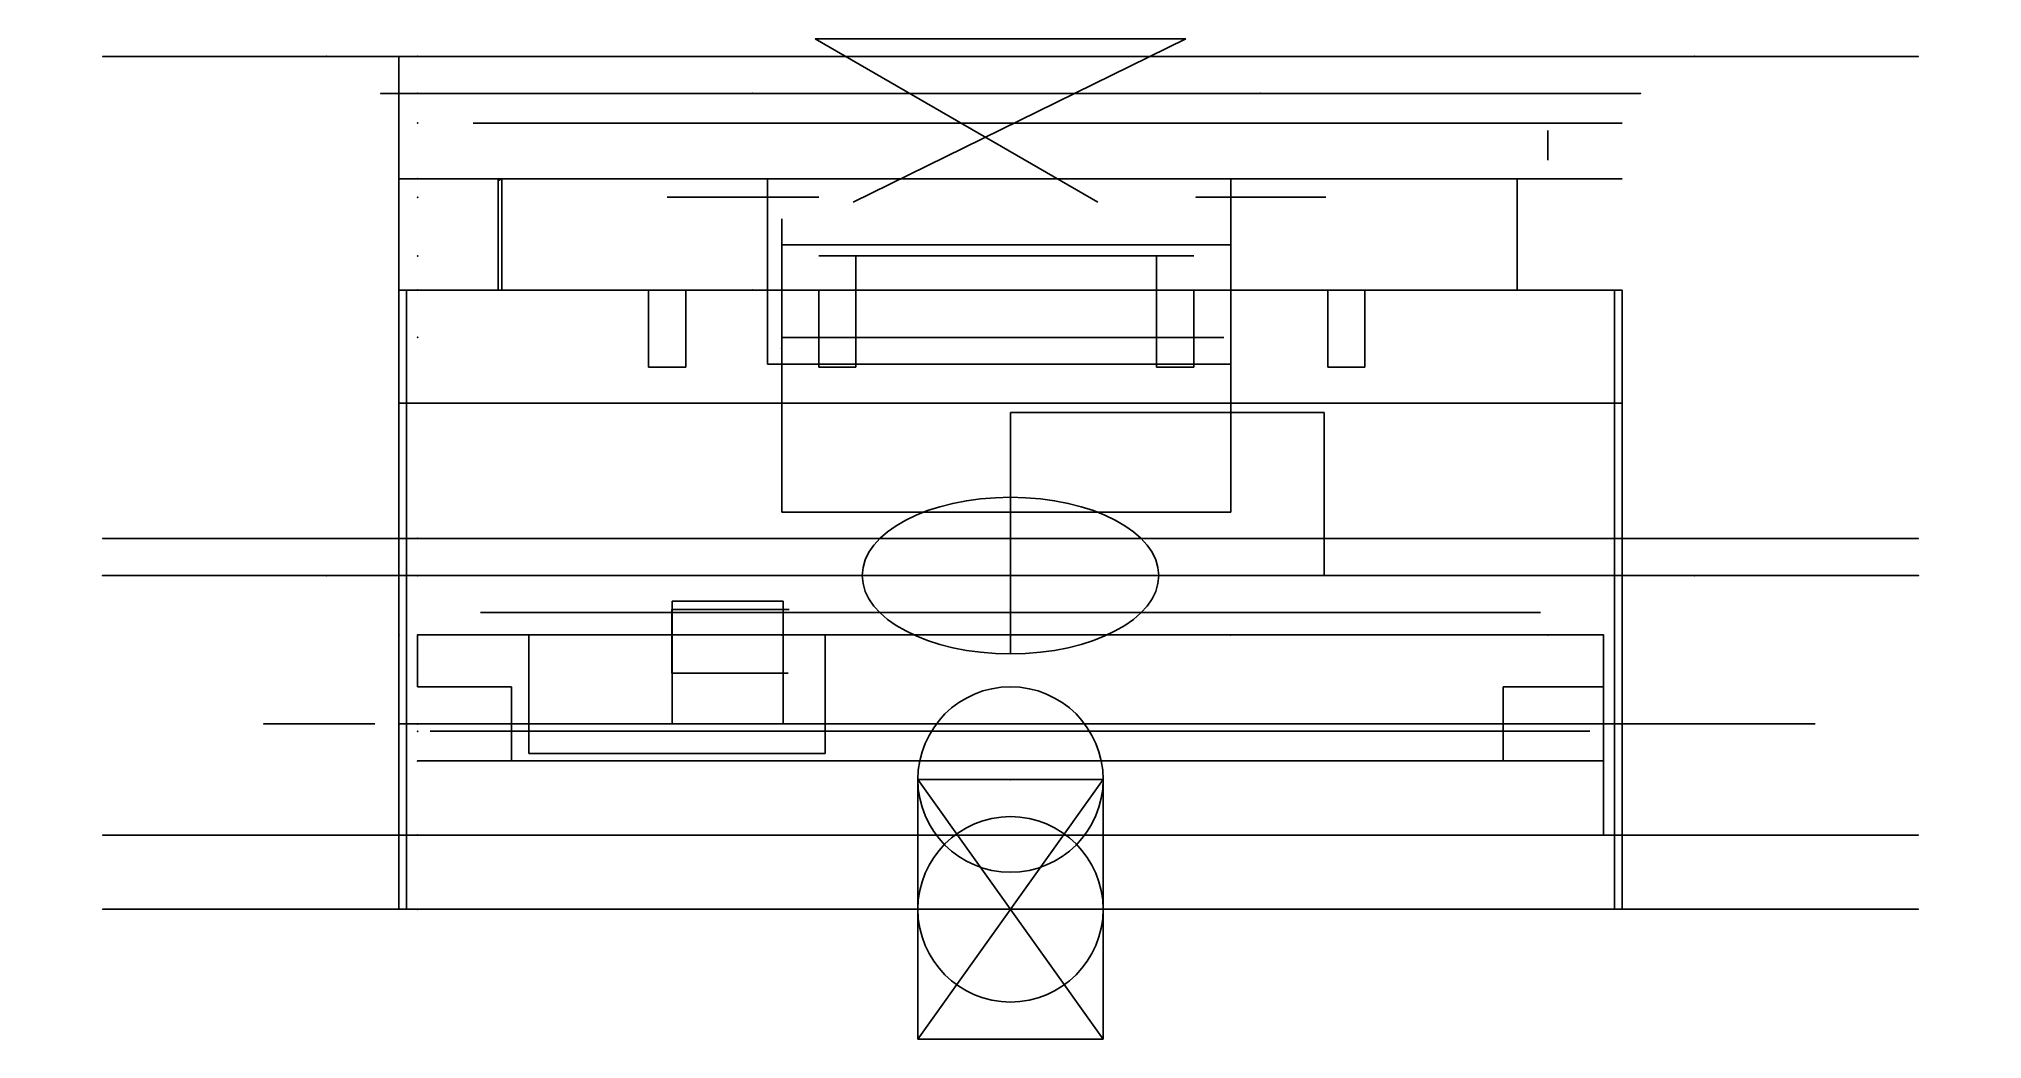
# Model space of a CAD drawing. Header units: centimetres. Extents: x -1.02 to 4.22, y -1.09 to 1.61.
import ezdxf

# ---------------------------------------------------------------- set-up
doc = ezdxf.new("R2010")
doc.units = ezdxf.units.CM
doc.header["$MEASUREMENT"] = 0
for name, color, linetype in [('Cajita_abierta_v04 v13_Sketch1', 7, 'Continuous'), ('Cajita_abierta_v04 v13_Sketch11', 7, 'Continuous'), ('Cajita_abierta_v04 v13_Sketch12', 7, 'Continuous'), ('Cajita_abierta_v04 v13_Sketch13', 7, 'Continuous'), ('Cajita_abierta_v04 v13_Sketch14', 7, 'Continuous'), ('Cajita_abierta_v04 v13_Sketch15', 7, 'Continuous'), ('Cajita_abierta_v04 v13_Sketch16', 7, 'Continuous'), ('Cajita_abierta_v04 v13_Sketch17', 7, 'Continuous'), ('Cajita_abierta_v04 v13_Sketch18', 7, 'Continuous'), ('Cajita_abierta_v04 v13_Sketch19', 7, 'Continuous'), ('Cajita_abierta_v04 v13_Sketch2', 7, 'Continuous'), ('Cajita_abierta_v04 v13_Sketch20', 7, 'Continuous'), ('Cajita_abierta_v04 v13_Sketch21', 7, 'Continuous'), ('Cajita_abierta_v04 v13_Sketch22', 7, 'Continuous'), ('Cajita_abierta_v04 v13_Sketch23', 7, 'Continuous'), ('Cajita_abierta_v04 v13_Sketch24', 7, 'Continuous'), ('Cajita_abierta_v04 v13_Sketch25', 7, 'Continuous'), ('Cajita_abierta_v04 v13_Sketch26', 7, 'Continuous'), ('Cajita_abierta_v04 v13_Sketch27', 7, 'Continuous'), ('Cajita_abierta_v04 v13_Sketch28', 7, 'Continuous'), ('Cajita_abierta_v04 v13_Sketch29', 7, 'Continuous'), ('Cajita_abierta_v04 v13_Sketch3', 7, 'Continuous'), ('Cajita_abierta_v04 v13_Sketch30', 7, 'Continuous'), ('Cajita_abierta_v04 v13_Sketch31', 7, 'Continuous'), ('Cajita_abierta_v04 v13_Sketch32', 7, 'Continuous'), ('Cajita_abierta_v04 v13_Sketch33', 7, 'Continuous'), ('Cajita_abierta_v04 v13_Sketch34', 7, 'Continuous'), ('Cajita_abierta_v04 v13_Sketch35', 7, 'Continuous'), ('Cajita_abierta_v04 v13_Sketch36', 7, 'Continuous'), ('Cajita_abierta_v04 v13_Sketch37', 7, 'Continuous'), ('Cajita_abierta_v04 v13_Sketch38', 7, 'Continuous'), ('Cajita_abierta_v04 v13_Sketch39', 7, 'Continuous'), ('Cajita_abierta_v04 v13_Sketch4', 7, 'Continuous'), ('Cajita_abierta_v04 v13_Sketch40', 7, 'Continuous'), ('Cajita_abierta_v04 v13_Sketch41', 7, 'Continuous'), ('Cajita_abierta_v04 v13_Sketch42', 7, 'Continuous'), ('Cajita_abierta_v04 v13_Sketch43', 7, 'Continuous'), ('Cajita_abierta_v04 v13_Sketch44', 7, 'Continuous'), ('Cajita_abierta_v04 v13_Sketch45', 7, 'Continuous'), ('Cajita_abierta_v04 v13_Sketch46', 7, 'Continuous'), ('Cajita_abierta_v04 v13_Sketch47', 7, 'Continuous'), ('Cajita_abierta_v04 v13_Sketch48', 7, 'Continuous'), ('Cajita_abierta_v04 v13_Sketch49', 7, 'Continuous'), ('Cajita_abierta_v04 v13_Sketch5', 7, 'Continuous'), ('Cajita_abierta_v04 v13_Sketch50', 7, 'Continuous'), ('Cajita_abierta_v04 v13_Sketch51', 7, 'Continuous'), ('Cajita_abierta_v04 v13_Sketch52', 7, 'Continuous'), ('Cajita_abierta_v04 v13_Sketch53', 7, 'Continuous'), ('Cajita_abierta_v04 v13_Sketch54', 7, 'Continuous'), ('Cajita_abierta_v04 v13_Sketch55', 7, 'Continuous'), ('Cajita_abierta_v04 v13_Sketch56', 7, 'Continuous'), ('Cajita_abierta_v04 v13_Sketch57', 7, 'Continuous'), ('Cajita_abierta_v04 v13_Sketch58', 7, 'Continuous'), ('Cajita_abierta_v04 v13_Sketch59', 7, 'Continuous'), ('Cajita_abierta_v04 v13_Sketch6', 7, 'Continuous'), ('Cajita_abierta_v04 v13_Sketch60', 7, 'Continuous'), ('Cajita_abierta_v04 v13_Sketch61', 7, 'Continuous'), ('Cajita_abierta_v04 v13_Sketch62', 7, 'Continuous'), ('Cajita_abierta_v04 v13_Sketch63', 7, 'Continuous'), ('Cajita_abierta_v04 v13_Sketch64', 7, 'Continuous'), ('Cajita_abierta_v04 v13_Sketch65', 7, 'Continuous'), ('Cajita_abierta_v04 v13_Sketch7', 7, 'Continuous'), ('Cajita_abierta_v04 v13_Sketch8', 7, 'Continuous'), ('Cajita_abierta_v04 v13_Sketch9', 7, 'Continuous'), ('Cajita_abierta_v04 v13_triangles coin', 7, 'Continuous')]:
    doc.layers.add(name, color=color, linetype=linetype)

msp = doc.modelspace()

# ---------------------------------------------------------------- linework, layer by layer
at = {"layer": 'Cajita_abierta_v04 v13_Sketch1'}
for p, q in [((0, 0), (3.2, 0)), ((3.2, 0, 6.2), (0, 0, 6.2)), ((0, 0, 6.2), (0, 0)), ((3.2, 0), (3.2, 0, 6.2))]:
    msp.add_line(p, q, dxfattribs=at)
msp.add_point((0, 0), dxfattribs=at)
at = {"layer": 'Cajita_abierta_v04 v13_Sketch11'}
msp.add_point((0, 1.23), dxfattribs=at)
at = {"layer": 'Cajita_abierta_v04 v13_Sketch12'}
msp.add_point((0, 1.23), dxfattribs=at)
at = {"layer": 'Cajita_abierta_v04 v13_Sketch13'}
for p, q in [((3.2, -0.34), (0, -0.34)), ((0.2532, -0.34, 6.2), (0, -0.34, 5.903)), ((0, -0.34, 0.3), (0.2737, -0.34)), ((0, -0.34, 6.2), (3.2, -0.34, 6.2)), ((0, -0.34), (0, -0.34, 6.2)), ((2.929, -0.34, 6.2), (3.2, -0.34, 5.903)), ((3, -0.34), (3.2, -0.34, 0.2535)), ((3.2, -0.34, 6.2), (3.2, -0.34))]:
    msp.add_line(p, q, dxfattribs=at)
msp.add_point((0, -0.34), dxfattribs=at)
at = {"layer": 'Cajita_abierta_v04 v13_Sketch14', "extrusion": (0, -1, 0)}
for centre, radius in [((-0.2654, 1.0712, 0.54), 0.15), ((-0.2654, 5.1343, 0.54), 0.15), ((-0.2654, 5.1343, 0.54), 0.14), ((-0.2654, 1.0712, 0.54), 0.14), ((3.456, 1.0712, 0.54), 0.15), ((3.456, 1.0712, 0.54), 0.14), ((3.471, 5.1343, 0.54), 0.15), ((3.471, 5.1343, 0.54), 0.14)]:
    msp.add_circle(centre, radius, dxfattribs=at)
for start_param, end_param in [(0.91218, 2.212778), (4.070407, 5.371005)]:
    msp.add_ellipse((1.6, -0.54, 3.1), major_axis=(0, 0, 4.6), ratio=0.532609, start_param=start_param, end_param=end_param, dxfattribs=at)
for centre, major_axis, ratio in [((-0.461, -0.54, 3.1079), (0, 0, -1.7), 0.176471), ((1.6, -0.54, -0.349), (1, 0), 0.2), ((1.6, -0.54, 6.549), (1, 0), 0.2), ((3.661, -0.54, 3.1079), (0, 0, -1.7), 0.176471)]:
    msp.add_ellipse(centre, major_axis=major_axis, ratio=ratio, dxfattribs=at)
at = {"layer": 'Cajita_abierta_v04 v13_Sketch14'}
for points, knots in [([(0.1702, -0.54, -0.2597), (0.0501, -0.54, -0.193), (-0.0576, -0.54, -0.1062), (-0.2391, -0.54, 0.1), (-0.3114, -0.54, 0.218), (-0.3622, -0.54, 0.3456)], [0, 0, 0, 0, 0.4120538, 0.4120538, 0.8241076, 0.8241076, 0.8241076, 0.8241076]), ([(-0.3376, -0.54, 5.9153), (-0.2917, -0.54, 6.0264), (-0.2295, -0.54, 6.1301), (-0.0763, -0.54, 6.3154), (0.0138, -0.54, 6.396), (0.1144, -0.54, 6.4618)], [0, 0, 0, 0, 0.3606372, 0.3606372, 0.7212744, 0.7212744, 0.7212744, 0.7212744]), ([(3.0856, -0.54, 6.4618), (2.7867, -0.54, 6.6577), (2.5049, -0.54, 6.7944), (1.9564, -0.54, 6.9606), (1.6785, -0.54, 6.9924), (1.132, -0.54, 6.9368), (0.8838, -0.54, 6.8622), (0.4625, -0.54, 6.6743), (0.2844, -0.54, 6.5732), (0.1144, -0.54, 6.4618)], [0.383509, 0.383509, 0.383509, 0.383509, 1.553489, 1.553489, 2.734502, 2.734502, 3.803643, 3.803643, 4.62827, 4.62827, 4.62827, 4.62827]), ([(0.1702, -0.54, -0.2597), (0.5614, -0.54, -0.4768), (0.886, -0.54, -0.6076), (1.4522, -0.54, -0.7265), (1.7095, -0.54, -0.7294), (2.3013, -0.54, -0.6156), (2.6415, -0.54, -0.4752), (3.0298, -0.54, -0.2597)], [0.440251, 0.440251, 0.440251, 0.440251, 1.968329, 1.968329, 3.347643, 3.347643, 4.994808, 4.994808, 4.994808, 4.994808]), ([(3.5622, -0.54, 0.3456), (3.5114, -0.54, 0.218), (3.4391, -0.54, 0.1), (3.2576, -0.54, -0.1062), (3.1499, -0.54, -0.193), (3.0298, -0.54, -0.2597)], [0, 0, 0, 0, 0.4120538, 0.4120538, 0.8241076, 0.8241076, 0.8241076, 0.8241076]), ([(3.0856, -0.54, 6.4618), (3.1862, -0.54, 6.396), (3.2763, -0.54, 6.3154), (3.4295, -0.54, 6.1301), (3.4917, -0.54, 6.0264), (3.5376, -0.54, 5.9153)], [0, 0, 0, 0, 0.3606372, 0.3606372, 0.7212744, 0.7212744, 0.7212744, 0.7212744])]:
    msp.add_open_spline(points, degree=3, knots=knots, dxfattribs=at)
msp.add_point((0, -0.54), dxfattribs=at)
at = {"layer": 'Cajita_abierta_v04 v13_Sketch15'}
for p, q in [((0.218, 1.23, 6.25), (2.9673, 1.23, 6.25)), ((0.218, 0.93, 6.25), (0.218, 1.23, 6.25)), ((0.9445, 1.23, 6.25), (0.9445, 0.73, 6.25)), ((2.1945, 1.23, 6.25), (0.9445, 1.23, 6.25)), ((2.1945, 0.73, 6.25), (2.1945, 1.23, 6.25)), ((2.9673, 1.23, 6.25), (2.9673, 0.93, 6.25)), ((-0.05, 0.16, 6.25), (-0.05, 0.93, 6.25)), ((-0.05, 0.93, 6.25), (0.218, 0.93, 6.25)), ((2.9673, 0.93, 6.25), (3.25, 0.93, 6.25)), ((3.25, 0.93, 6.25), (3.25, 0.16, 6.25)), ((0.9445, 0.73, 6.25), (2.1945, 0.73, 6.25)), ((3.25, 0.16, 6.25), (-0.05, 0.16, 6.25))]:
    msp.add_line(p, q, dxfattribs=at)
msp.add_point((0, 0, 6.25), dxfattribs=at)
at = {"layer": 'Cajita_abierta_v04 v13_Sketch16'}
for p, q in [((0.218, 1.2249, -0.05), (0.218, 0.93, -0.05)), ((2.9673, 1.23, -0.05), (0.2271, 1.23, -0.05)), ((2.9673, 0.93, -0.05), (2.9673, 1.23, -0.05)), ((-0.05, 0.93, -0.05), (-0.05, 0.16, -0.05)), ((0.218, 0.93, -0.05), (-0.05, 0.93, -0.05)), ((3.25, 0.93, -0.05), (2.9673, 0.93, -0.05)), ((3.25, 0.16, -0.05), (3.25, 0.93, -0.05)), ((1.6, 0.6, -0.05), (2.4465, 0.6, -0.05)), ((1.6, 0.16, -0.05), (1.6, 0.6, -0.05)), ((2.4465, 0.6, -0.05), (2.4465, 0.16, -0.05)), ((-0.05, 0.16, -0.05), (3.25, 0.16, -0.05)), ((2.4465, 0.16, -0.05), (1.6, 0.16, -0.05))]:
    msp.add_line(p, q, dxfattribs=at)
msp.add_open_spline([(0.218, 1.2249, -0.05), (0.221, 1.2266, -0.05), (0.224, 1.2283, -0.05), (0.2271, 1.23, -0.05)], degree=3, dxfattribs=at)
msp.add_point((0, 0, -0.05), dxfattribs=at)
at = {"layer": 'Cajita_abierta_v04 v13_Sketch17'}
for p, q in [((1.6, -0.0511, -0.05), (1.6, 0.3711, -0.05)), ((1.2, 0.16, -0.05), (2, 0.16, -0.05))]:
    msp.add_line(p, q, dxfattribs=at)
msp.add_ellipse((1.6, 0.16, -0.05), major_axis=(0.4, 0), ratio=0.527819, dxfattribs=at)
for p in [(1.6, 0.16, -0.05), (0, 0, -0.05)]:
    msp.add_point(p, dxfattribs=at)
at = {"layer": 'Cajita_abierta_v04 v13_Sketch18'}
for p, q in [((0, -0.14, 6.2), (0, 0, 6.2)), ((0, 0, 6.2), (3.2, 0, 6.2)), ((0.3, -0.32, 6.2), (0.3, 0, 6.2)), ((0.3, 0, 6.2), (1.1, 0, 6.2)), ((1.1, 0, 6.2), (1.1, -0.32, 6.2)), ((3.2, 0, 6.2), (3.2, -0.14, 6.2)), ((0.2532, -0.14, 6.2), (0, -0.14, 6.2)), ((0.2532, -0.34, 6.2), (0.2532, -0.14, 6.2)), ((3.2, -0.14, 6.2), (2.929, -0.14, 6.2)), ((2.929, -0.14, 6.2), (2.929, -0.34, 6.2)), ((2.929, -0.34, 6.2), (0.2532, -0.34, 6.2)), ((1.1, -0.32, 6.2), (0.3, -0.32, 6.2))]:
    msp.add_line(p, q, dxfattribs=at)
msp.add_point((0, 0, 6.2), dxfattribs=at)
at = {"layer": 'Cajita_abierta_v04 v13_Sketch19'}
for p, q in [((0, -0.54, 5.2263), (0, -0.54, 5.3222)), ((0, -0.54, 0.7733), (0, -0.54, 0.8692)), ((3.2, -0.54, 5.3191), (3.2, -0.54, 5.2295)), ((3.2, -0.54, 0.866), (3.2, -0.54, 0.7764))]:
    msp.add_line(p, q, dxfattribs=at)
at = {"layer": 'Cajita_abierta_v04 v13_Sketch19', "extrusion": (0, -1, 0)}
for centre in [(-0.2454, 5.2743, 0.54), (-0.2454, 5.2743, 0.54), (-0.2454, 5.2743, 0.54), (-0.2454, 0.8212, 0.54), (-0.2454, 5.2743, 0.54), (3.446, 0.8212, 0.54), (3.446, 5.2743, 0.54)]:
    msp.add_circle(centre, 0.14, dxfattribs=at)
for centre, start, end in [((-0.2454, 5.2743, 0.54), 348.9418, 11.0582), ((-0.2454, 0.8212, 0.54), 348.9418, 11.0582), ((3.446, 0.8212, 0.54), 169.6746, 190.3254), ((3.446, 5.2743, 0.54), 169.6746, 190.3254)]:
    msp.add_arc(centre, 0.25, start, end, dxfattribs=at)
for start_param, end_param in [(0.91218, 2.212778), (4.070407, 5.371005)]:
    msp.add_ellipse((1.6, -0.54, 3.1), major_axis=(0, 0, 4.6), ratio=0.532609, start_param=start_param, end_param=end_param, dxfattribs=at)
for centre, major_axis, ratio in [((-0.461, -0.54, 3.1079), (0, 0, -1.7), 0.176471), ((1.6, -0.54, 6.549), (1, 0), 0.2), ((1.6, -0.54, -0.349), (1, 0), 0.2), ((3.661, -0.54, 3.1079), (0, 0, -1.7), 0.176471)]:
    msp.add_ellipse(centre, major_axis=major_axis, ratio=ratio, dxfattribs=at)
at = {"layer": 'Cajita_abierta_v04 v13_Sketch19'}
for points, knots in [([(0.1702, -0.54, -0.2597), (0.0501, -0.54, -0.193), (-0.0576, -0.54, -0.1062), (-0.2391, -0.54, 0.1), (-0.3114, -0.54, 0.218), (-0.3622, -0.54, 0.3456)], [0, 0, 0, 0, 0.4120538, 0.4120538, 0.8241076, 0.8241076, 0.8241076, 0.8241076]), ([(-0.3376, -0.54, 5.9153), (-0.2917, -0.54, 6.0264), (-0.2295, -0.54, 6.1301), (-0.0763, -0.54, 6.3154), (0.0138, -0.54, 6.396), (0.1144, -0.54, 6.4618)], [0, 0, 0, 0, 0.3606372, 0.3606372, 0.7212744, 0.7212744, 0.7212744, 0.7212744]), ([(3.0856, -0.54, 6.4618), (2.7867, -0.54, 6.6577), (2.5049, -0.54, 6.7944), (1.9564, -0.54, 6.9606), (1.6785, -0.54, 6.9924), (1.132, -0.54, 6.9368), (0.8838, -0.54, 6.8622), (0.4625, -0.54, 6.6743), (0.2844, -0.54, 6.5732), (0.1144, -0.54, 6.4618)], [0.383509, 0.383509, 0.383509, 0.383509, 1.553489, 1.553489, 2.734502, 2.734502, 3.803643, 3.803643, 4.62827, 4.62827, 4.62827, 4.62827]), ([(0.1702, -0.54, -0.2597), (0.5614, -0.54, -0.4768), (0.886, -0.54, -0.6076), (1.4522, -0.54, -0.7265), (1.7095, -0.54, -0.7294), (2.3013, -0.54, -0.6156), (2.6415, -0.54, -0.4752), (3.0298, -0.54, -0.2597)], [0.440251, 0.440251, 0.440251, 0.440251, 1.968329, 1.968329, 3.347643, 3.347643, 4.994808, 4.994808, 4.994808, 4.994808]), ([(3.5622, -0.54, 0.3456), (3.5114, -0.54, 0.218), (3.4391, -0.54, 0.1), (3.2576, -0.54, -0.1062), (3.1499, -0.54, -0.193), (3.0298, -0.54, -0.2597)], [0, 0, 0, 0, 0.4120538, 0.4120538, 0.8241076, 0.8241076, 0.8241076, 0.8241076]), ([(3.0856, -0.54, 6.4618), (3.1862, -0.54, 6.396), (3.2763, -0.54, 6.3154), (3.4295, -0.54, 6.1301), (3.4917, -0.54, 6.0264), (3.5376, -0.54, 5.9153)], [0, 0, 0, 0, 0.3606372, 0.3606372, 0.7212744, 0.7212744, 0.7212744, 0.7212744])]:
    msp.add_open_spline(points, degree=3, knots=knots, dxfattribs=at)
msp.add_point((0, -0.54), dxfattribs=at)
at = {"layer": 'Cajita_abierta_v04 v13_Sketch2'}
for p, q in [((-0.3, 0.16, -0.3), (3.5, 0.16, -0.3)), ((-0.3, 0.16, 6.5), (3.5, 0.16, -0.3)), ((3.5, 0.16, 6.5), (-0.3, 0.16, 6.5)), ((3.5, 0.16, 6.5), (-0.3, 0.16, -0.3)), ((-0.3, 0.16, 6.5), (-0.3, 0.16, -0.3)), ((3.2, 0.16), (0, 0.16)), ((0, 0.16), (0, 0.16, 6.2)), ((0, 0.16, 6.2), (3.2, 0.16, 6.2)), ((3.2, 0.16, 6.2), (3.2, 0.16)), ((3.5, 0.16, -0.3), (3.5, 0.16, 6.5))]:
    msp.add_line(p, q, dxfattribs=at)
for p in [(0, 0.16), (1.6, 0.16, 3.1)]:
    msp.add_point(p, dxfattribs=at)
at = {"layer": 'Cajita_abierta_v04 v13_Sketch20'}
for p, q in [((0, -0.54, 5.2263), (0, -0.54, 5.3222)), ((0, -0.54, 0.7733), (0, -0.54, 0.8692)), ((3.2, -0.54, 0.866), (3.2, -0.54, 0.7764)), ((3.2, -0.54, 5.3191), (3.2, -0.54, 5.2295))]:
    msp.add_line(p, q, dxfattribs=at)
at = {"layer": 'Cajita_abierta_v04 v13_Sketch20', "extrusion": (0, -1, 0)}
for centre, start, end in [((-0.2454, 5.2743, 0.54), 348.9418, 11.0582), ((-0.2454, 0.8212, 0.54), 348.9418, 11.0582), ((3.446, 5.2743, 0.54), 169.6746, 190.3254), ((3.446, 0.8212, 0.54), 169.6746, 190.3254)]:
    msp.add_arc(centre, 0.25, start, end, dxfattribs=at)
for start_param, end_param in [(0.91218, 2.212778), (4.070407, 5.371005)]:
    msp.add_ellipse((1.6, -0.54, 3.1), major_axis=(0, 0, 4.6), ratio=0.532609, start_param=start_param, end_param=end_param, dxfattribs=at)
for centre, major_axis, ratio in [((-0.461, -0.54, 3.1079), (0, 0, -1.7), 0.176471), ((1.6, -0.54, -0.349), (1, 0), 0.2), ((1.6, -0.54, 6.549), (1, 0), 0.2), ((3.661, -0.54, 3.1079), (0, 0, -1.7), 0.176471)]:
    msp.add_ellipse(centre, major_axis=major_axis, ratio=ratio, dxfattribs=at)
at = {"layer": 'Cajita_abierta_v04 v13_Sketch20'}
for points, knots in [([(0.1702, -0.54, -0.2597), (0.0501, -0.54, -0.193), (-0.0576, -0.54, -0.1062), (-0.2391, -0.54, 0.1), (-0.3114, -0.54, 0.218), (-0.3622, -0.54, 0.3456)], [0, 0, 0, 0, 0.4120538, 0.4120538, 0.8241076, 0.8241076, 0.8241076, 0.8241076]), ([(-0.3376, -0.54, 5.9153), (-0.2917, -0.54, 6.0264), (-0.2295, -0.54, 6.1301), (-0.0763, -0.54, 6.3154), (0.0138, -0.54, 6.396), (0.1144, -0.54, 6.4618)], [0, 0, 0, 0, 0.3606372, 0.3606372, 0.7212744, 0.7212744, 0.7212744, 0.7212744]), ([(3.0856, -0.54, 6.4618), (2.7867, -0.54, 6.6577), (2.5049, -0.54, 6.7944), (1.9564, -0.54, 6.9606), (1.6785, -0.54, 6.9924), (1.132, -0.54, 6.9368), (0.8838, -0.54, 6.8622), (0.4625, -0.54, 6.6743), (0.2844, -0.54, 6.5732), (0.1144, -0.54, 6.4618)], [0.383509, 0.383509, 0.383509, 0.383509, 1.553489, 1.553489, 2.734502, 2.734502, 3.803643, 3.803643, 4.62827, 4.62827, 4.62827, 4.62827]), ([(0.1702, -0.54, -0.2597), (0.5614, -0.54, -0.4768), (0.886, -0.54, -0.6076), (1.4522, -0.54, -0.7265), (1.7095, -0.54, -0.7294), (2.3013, -0.54, -0.6156), (2.6415, -0.54, -0.4752), (3.0298, -0.54, -0.2597)], [0.440251, 0.440251, 0.440251, 0.440251, 1.968329, 1.968329, 3.347643, 3.347643, 4.994808, 4.994808, 4.994808, 4.994808]), ([(3.5622, -0.54, 0.3456), (3.5114, -0.54, 0.218), (3.4391, -0.54, 0.1), (3.2576, -0.54, -0.1062), (3.1499, -0.54, -0.193), (3.0298, -0.54, -0.2597)], [0, 0, 0, 0, 0.4120538, 0.4120538, 0.8241076, 0.8241076, 0.8241076, 0.8241076]), ([(3.0856, -0.54, 6.4618), (3.1862, -0.54, 6.396), (3.2763, -0.54, 6.3154), (3.4295, -0.54, 6.1301), (3.4917, -0.54, 6.0264), (3.5376, -0.54, 5.9153)], [0, 0, 0, 0, 0.3606372, 0.3606372, 0.7212744, 0.7212744, 0.7212744, 0.7212744])]:
    msp.add_open_spline(points, degree=3, knots=knots, dxfattribs=at)
msp.add_point((0, -0.54), dxfattribs=at)
at = {"layer": 'Cajita_abierta_v04 v13_Sketch21'}
for p, q in [((0, -0.54, 0.7733), (0, -0.54, 0.8692)), ((0, -0.54, 5.2263), (0, -0.54, 5.3222)), ((3.2, -0.54, 0.866), (3.2, -0.54, 0.7764)), ((3.2, -0.54, 5.3191), (3.2, -0.54, 5.2295))]:
    msp.add_line(p, q, dxfattribs=at)
at = {"layer": 'Cajita_abierta_v04 v13_Sketch21', "extrusion": (0, -1, 0)}
for centre in [(-0.2454, 0.8212, 0.54), (-0.2454, 0.8212, 0.54), (3.446, 0.8212, 0.54), (3.446, 0.8212, 0.54)]:
    msp.add_circle(centre, 0.14, dxfattribs=at)
for centre, start, end in [((-0.2454, 0.8212, 0.54), 348.9418, 11.0582), ((-0.2454, 5.2743, 0.54), 348.9418, 11.0582), ((3.446, 0.8212, 0.54), 169.6746, 190.3254), ((3.446, 5.2743, 0.54), 169.6746, 190.3254)]:
    msp.add_arc(centre, 0.25, start, end, dxfattribs=at)
for start_param, end_param in [(0.91218, 2.212778), (4.070407, 5.371005)]:
    msp.add_ellipse((1.6, -0.54, 3.1), major_axis=(0, 0, 4.6), ratio=0.532609, start_param=start_param, end_param=end_param, dxfattribs=at)
for centre, major_axis, ratio in [((-0.461, -0.54, 3.1079), (0, 0, -1.7), 0.176471), ((1.6, -0.54, -0.349), (1, 0), 0.2), ((1.6, -0.54, 6.549), (1, 0), 0.2), ((3.661, -0.54, 3.1079), (0, 0, -1.7), 0.176471)]:
    msp.add_ellipse(centre, major_axis=major_axis, ratio=ratio, dxfattribs=at)
at = {"layer": 'Cajita_abierta_v04 v13_Sketch21'}
for points, knots in [([(0.1702, -0.54, -0.2597), (0.0501, -0.54, -0.193), (-0.0576, -0.54, -0.1062), (-0.2391, -0.54, 0.1), (-0.3114, -0.54, 0.218), (-0.3622, -0.54, 0.3456)], [0, 0, 0, 0, 0.4120538, 0.4120538, 0.8241076, 0.8241076, 0.8241076, 0.8241076]), ([(-0.3376, -0.54, 5.9153), (-0.2917, -0.54, 6.0264), (-0.2295, -0.54, 6.1301), (-0.0763, -0.54, 6.3154), (0.0138, -0.54, 6.396), (0.1144, -0.54, 6.4618)], [0, 0, 0, 0, 0.3606372, 0.3606372, 0.7212744, 0.7212744, 0.7212744, 0.7212744]), ([(3.0856, -0.54, 6.4618), (2.7867, -0.54, 6.6577), (2.5049, -0.54, 6.7944), (1.9564, -0.54, 6.9606), (1.6785, -0.54, 6.9924), (1.132, -0.54, 6.9368), (0.8838, -0.54, 6.8622), (0.4625, -0.54, 6.6743), (0.2844, -0.54, 6.5732), (0.1144, -0.54, 6.4618)], [0.383509, 0.383509, 0.383509, 0.383509, 1.553489, 1.553489, 2.734502, 2.734502, 3.803643, 3.803643, 4.62827, 4.62827, 4.62827, 4.62827]), ([(0.1702, -0.54, -0.2597), (0.5614, -0.54, -0.4768), (0.886, -0.54, -0.6076), (1.4522, -0.54, -0.7265), (1.7095, -0.54, -0.7294), (2.3013, -0.54, -0.6156), (2.6415, -0.54, -0.4752), (3.0298, -0.54, -0.2597)], [0.440251, 0.440251, 0.440251, 0.440251, 1.968329, 1.968329, 3.347643, 3.347643, 4.994808, 4.994808, 4.994808, 4.994808]), ([(3.5622, -0.54, 0.3456), (3.5114, -0.54, 0.218), (3.4391, -0.54, 0.1), (3.2576, -0.54, -0.1062), (3.1499, -0.54, -0.193), (3.0298, -0.54, -0.2597)], [0, 0, 0, 0, 0.4120538, 0.4120538, 0.8241076, 0.8241076, 0.8241076, 0.8241076]), ([(3.0856, -0.54, 6.4618), (3.1862, -0.54, 6.396), (3.2763, -0.54, 6.3154), (3.4295, -0.54, 6.1301), (3.4917, -0.54, 6.0264), (3.5376, -0.54, 5.9153)], [0, 0, 0, 0, 0.3606372, 0.3606372, 0.7212744, 0.7212744, 0.7212744, 0.7212744])]:
    msp.add_open_spline(points, degree=3, knots=knots, dxfattribs=at)
msp.add_point((0, -0.54), dxfattribs=at)
at = {"layer": 'Cajita_abierta_v04 v13_Sketch22'}
for p, q in [((-0.05, 0.16, 6.25), (3.25, 0.16, 6.25)), ((-0.05, -0.24, 6.25), (-0.05, 0.16, 6.25)), ((3.25, 0.16, 6.25), (3.25, -0.24, 6.25)), ((0.9864, 0.0914, 6.25), (0.6868, 0.0914, 6.25)), ((0.6868, 0.0914, 6.25), (0.6868, -0.24, 6.25)), ((0.9864, -0.24, 6.25), (0.9864, 0.0914, 6.25)), ((3.25, -0.24, 6.25), (-0.05, -0.24, 6.25)), ((0.6868, -0.24, 6.25), (0.9864, -0.24, 6.25))]:
    msp.add_line(p, q, dxfattribs=at)
msp.add_point((0, 0, 6.25), dxfattribs=at)
at = {"layer": 'Cajita_abierta_v04 v13_Sketch23'}
for p, q in [((0.6859, 0.0683, 6.25), (0.6859, -0.103, 6.25)), ((1.0027, 0.0683, 6.25), (0.6859, 0.0683, 6.25)), ((0.6859, -0.103, 6.25), (1, -0.103, 6.25))]:
    msp.add_line(p, q, dxfattribs=at)
msp.add_point((0, 0, 6.25), dxfattribs=at)
at = {"layer": 'Cajita_abierta_v04 v13_Sketch24'}
for p, q in [((0.1702, 0.06, 6.25), (3.0298, 0.06, 6.25)), ((0.6859, 0.0683, 6.25), (0.6859, -0.103, 6.25)), ((0.9864, 0.06, 6.25), (0.6859, 0.06, 6.25)), ((0.6859, 0.06, 6.25), (0.6859, -0.103, 6.25)), ((0.9864, -0.24, 6.25), (0.9864, 0.0914, 6.25)), ((0.9864, -0.103, 6.25), (0.9864, 0.06, 6.25)), ((0.6859, -0.103, 6.25), (0.9864, -0.103, 6.25)), ((0.6859, -0.103, 6.25), (1, -0.103, 6.25))]:
    msp.add_line(p, q, dxfattribs=at)
msp.add_point((0, 0, 6.25), dxfattribs=at)
at = {"layer": 'Cajita_abierta_v04 v13_Sketch25'}
for p, q in [((-0.05, 1.23, -0.05), (-0.05, 1.23, 0.65)), ((1.5972, 1.23, -0.05), (-0.05, 1.23, -0.05)), ((-0.05, 1.23, 0.65), (1.5972, 1.23, 0.65)), ((-0.05, 1.23, 0.2537), (0.2061, 1.23, -0.0365)), ((0.218, 1.23, 6.25), (-0.05, 1.23, 5.9297)), ((-0.05, 1.23, 5.9297), (-0.05, 1.23, 0.2537)), ((-0.05, 1.23, 1.15), (2.95, 1.23, 1.15)), ((-0.05, 1.23, 3.45), (-0.05, 1.23, 0.65)), ((-0.05, 1.23, 0.65), (2.95, 1.23, 0.65)), ((-0.05, 1.23, 0.65), (-0.05, 1.23, 1.15)), ((0.25, 1.23, 3.45), (-0.05, 1.23, 3.45)), ((2.95, 1.23, 3.45), (-0.05, 1.23, 3.45)), ((-0.05, 1.23, 0.65), (0.25, 1.23, 0.65)), ((-0.05, 1.23, 3.45), (-0.05, 1.23, 0.65)), ((2.95, 1.23, 0.65), (-0.05, 1.23, 0.65)), ((2.9673, 1.23, 6.25), (0.218, 1.23, 6.25)), ((0.2271, 1.23, -0.05), (2.9673, 1.23, -0.05)), ((0.25, 1.23, 1.15), (0.25, 1.23, 2.55)), ((0.25, 1.23, 0.65), (0.25, 1.23, 3.45)), ((2.95, 1.23, 1.15), (0.25, 1.23, 1.15)), ((0.25, 1.23, 2.55), (2.95, 1.23, 2.55)), ((3.25, 1.23, 0.65), (1.5972, 1.23, 0.65)), ((1.5972, 1.23, 0.65), (1.5972, 1.23, -0.05)), ((1.5972, 1.23, -0.05), (3.25, 1.23, -0.05)), ((1.5972, 1.23, 0.65), (1.5972, 1.23, -0.05)), ((3.25, 1.23, 0.65), (2.95, 1.23, 0.65)), ((2.95, 1.23, 0.65), (2.95, 1.23, 3.45)), ((2.95, 1.23, 1.15), (2.95, 1.23, 0.65)), ((2.95, 1.23, 3.45), (3.25, 1.23, 3.45)), ((2.95, 1.23, 0.65), (2.95, 1.23, 3.45)), ((2.95, 1.23, 2.55), (2.95, 1.23, 1.15)), ((2.9673, 1.23, -0.05), (3.25, 1.23, 0.2879)), ((3.25, 1.23, 5.9297), (2.9673, 1.23, 6.25)), ((3.25, 1.23, -0.05), (3.25, 1.23, 0.65)), ((3.25, 1.23, 0.2879), (3.25, 1.23, 5.9297)), ((3.25, 1.23, 3.45), (3.25, 1.23, 0.65))]:
    msp.add_line(p, q, dxfattribs=at)
msp.add_open_spline([(0.2271, 1.23, -0.05), (0.22, 1.23, -0.0456), (0.213, 1.23, -0.0411), (0.2061, 1.23, -0.0365)], degree=3, dxfattribs=at)
msp.add_point((0, 1.23), dxfattribs=at)
at = {"layer": 'Cajita_abierta_v04 v13_Sketch26'}
msp.add_point((0, 1.23), dxfattribs=at)
at = {"layer": 'Cajita_abierta_v04 v13_Sketch27'}
for p, q in [((3.25, 1.23, 6.25), (-0.05, 1.23, 6.25)), ((-0.05, 1.23, -0.05), (-0.05, 1.23, 6.25)), ((-0.05, 1.23, 5.5688), (3.25, 1.23, 5.5688)), ((3.25, 1.23, 6.25), (-0.05, 1.23, 6.25)), ((-0.05, 1.23, 6.25), (-0.05, 1.23, 5.5688)), ((3.25, 1.23, 6.25), (3.25, 1.23, -0.05)), ((3.25, 1.23, 5.5688), (3.25, 1.23, 6.25))]:
    msp.add_line(p, q, dxfattribs=at)
msp.add_point((0, 1.23), dxfattribs=at)
at = {"layer": 'Cajita_abierta_v04 v13_Sketch28'}
for p, q in [((0.218, 0.93, 6.25), (0.218, 1.23, 6.25)), ((0.218, 1.23, 6.25), (2.9673, 1.23, 6.25)), ((2.9673, 1.23, 6.25), (2.9673, 0.93, 6.25)), ((-0.05, 0.93, 6.25), (3.25, 0.93, 6.25)), ((-0.05, 0.6249, 6.25), (-0.05, 0.93, 6.25)), ((-0.05, 0.93, 6.25), (0.218, 0.93, 6.25)), ((-0.05, -0.74, 6.25), (-0.05, 0.93, 6.25)), ((2.9673, 0.93, 6.25), (3.25, 0.93, 6.25)), ((3.25, 0.93, 6.25), (3.25, -0.74, 6.25)), ((3.25, 0.93, 6.25), (3.25, 0.6249, 6.25)), ((3.25, 0.6249, 6.25), (-0.05, 0.6249, 6.25)), ((3.25, -0.74, 6.25), (-0.05, -0.74, 6.25))]:
    msp.add_line(p, q, dxfattribs=at)
msp.add_point((0, 0, 6.25), dxfattribs=at)
at = {"layer": 'Cajita_abierta_v04 v13_Sketch29'}
msp.add_point((0, 1.23), dxfattribs=at)
at = {"layer": 'Cajita_abierta_v04 v13_Sketch3'}
for p, q in [((-0.5, 0.16, 6.5), (3.7, 0.16, 6.5)), ((3.7, 0.16, -0.3), (-0.5, 0.16, -0.3)), ((-0.5, 0.16, -0.3), (-0.5, 0.16, 6.5)), ((3.25, 0.16, 6.25), (-0.05, 0.16, -0.05)), ((3.25, 0.16, 6.25), (-0.05, 0.16, 6.25)), ((-0.05, 0.16, 6.25), (-0.05, 0.16, -0.05)), ((-0.05, 0.16, -0.05), (3.25, 0.16, -0.05)), ((-0.05, 0.16, 6.25), (3.25, 0.16, -0.05)), ((0, 0.16), (3.2, 0.16)), ((3.2, 0.16, 6.2), (0, 0.16, 6.2)), ((0, 0.16, 6.2), (0, 0.16)), ((0, 0.16), (3.2, 0.16)), ((0, 0.16, 6.2), (0, 0.16)), ((3.2, 0.16, 6.2), (0, 0.16, 6.2)), ((3.2, 0.16), (3.2, 0.16, 6.2)), ((3.2, 0.16), (3.2, 0.16, 6.2)), ((3.25, 0.16, -0.05), (3.25, 0.16, 6.25)), ((3.7, 0.16, 6.5), (3.7, 0.16, -0.3))]:
    msp.add_line(p, q, dxfattribs=at)
for p in [(0, 0.16), (1.6, 0.16, 3.1)]:
    msp.add_point(p, dxfattribs=at)
at = {"layer": 'Cajita_abierta_v04 v13_Sketch30'}
for p, q in [((2.1506, 1.23, 4.8222), (2.5506, 1.23, 4.8222)), ((2.1506, 1.23, 4.1222), (2.1506, 1.23, 4.8222)), ((2.5506, 1.23, 4.1222), (2.1506, 1.23, 4.1222)), ((2.5506, 1.23, 4.8222), (2.5506, 1.23, 4.1222))]:
    msp.add_line(p, q, dxfattribs=at)
msp.add_point((0, 1.23), dxfattribs=at)
at = {"layer": 'Cajita_abierta_v04 v13_Sketch31'}
for p, q in [((2.0732, 1.6073, 5.65), (1.0732, 1.6073, 5.65)), ((1.8359, 1.1672, 5.65), (1.0732, 1.6073, 5.65)), ((1.1756, 1.1672, 5.65), (2.0732, 1.6073, 5.65)), ((0.218, 0.93, 5.65), (0.218, 1.23, 5.65)), ((0.218, 1.23, 5.65), (2.9673, 1.23, 5.65)), ((1.5972, 1.23, 5.65), (3.25, 1.23, 5.65)), ((2.9673, 1.23, 5.65), (2.9673, 0.93, 5.65)), ((2.9673, 0.93, 5.65), (0.218, 0.93, 5.65))]:
    msp.add_line(p, q, dxfattribs=at)
msp.add_point((0, 0, 5.65), dxfattribs=at)
at = {"layer": 'Cajita_abierta_v04 v13_Sketch32'}
for p, q in [((2.1943, 1.0521, 5.65), (0.9828, 1.0521, 5.65)), ((0.9828, 1.0521, 5.65), (0.9828, 0.3313, 5.65)), ((2.1943, 0.3313, 5.65), (2.1943, 1.0521, 5.65)), ((0.9828, 0.3313, 5.65), (2.1943, 0.3313, 5.65))]:
    msp.add_line(p, q, dxfattribs=at)
msp.add_point((0, 0, 5.65), dxfattribs=at)
at = {"layer": 'Cajita_abierta_v04 v13_Sketch33', "extrusion": (0, -1, 0)}
for centre, radius in [((-0.2654, 5.1343, 0.24), 0.15), ((-0.2654, 1.0712, 0.24), 0.14), ((-0.2654, 5.1343, 0.24), 0.14), ((-0.2654, 5.1343, 0.24), 0.14), ((3.456, 1.0712, 0.24), 0.14), ((3.471, 5.1343, 0.24), 0.14)]:
    msp.add_circle(centre, radius, dxfattribs=at)
at = {"layer": 'Cajita_abierta_v04 v13_Sketch33'}
msp.add_point((0, -0.24), dxfattribs=at)
at = {"layer": 'Cajita_abierta_v04 v13_Sketch34'}
for p, q in [((-0.05, -0.74, 6.25), (3.25, -0.74, 6.25)), ((3.25, -0.74, -0.05), (-0.05, -0.74, -0.05)), ((-0.05, -0.74, -0.05), (-0.05, -0.74, 6.25)), ((3.25, -0.74, 6.25), (3.25, -0.74, -0.05))]:
    msp.add_line(p, q, dxfattribs=at)
at = {"layer": 'Cajita_abierta_v04 v13_Sketch34', "extrusion": (0, -1, 0)}
for centre in [(-0.2454, 0.8212, 0.74), (-0.2454, 5.2743, 0.74), (-0.2454, 0.8212, 0.74), (-0.2454, 5.2743, 0.74), (3.446, 0.8212, 0.74), (3.446, 5.2743, 0.74), (3.446, 0.8212, 0.74), (3.446, 5.2743, 0.74)]:
    msp.add_circle(centre, 0.14, dxfattribs=at)
for start_param, end_param in [(0.91218, 2.212778), (4.070407, 5.371005)]:
    msp.add_ellipse((1.6, -0.74, 3.1), major_axis=(0, 0, 4.6), ratio=0.532609, start_param=start_param, end_param=end_param, dxfattribs=at)
for centre, major_axis, ratio in [((-0.461, -0.74, 3.1079), (0, 0, -1.7), 0.176471), ((1.6, -0.74, -0.349), (1, 0), 0.2), ((1.6, -0.74, 6.549), (1, 0), 0.2), ((3.661, -0.74, 3.1079), (0, 0, -1.7), 0.176471)]:
    msp.add_ellipse(centre, major_axis=major_axis, ratio=ratio, dxfattribs=at)
at = {"layer": 'Cajita_abierta_v04 v13_Sketch34'}
for points, knots in [([(-0.3622, -0.74, 0.3456), (-0.3114, -0.74, 0.218), (-0.2391, -0.74, 0.1), (-0.0576, -0.74, -0.1062), (0.0501, -0.74, -0.193), (0.1702, -0.74, -0.2597)], [-0.8241076, -0.8241076, -0.8241076, -0.8241076, -0.4120538, -0.4120538, 0, 0, 0, 0]), ([(0.1144, -0.74, 6.4618), (0.0138, -0.74, 6.396), (-0.0763, -0.74, 6.3154), (-0.2295, -0.74, 6.1301), (-0.2917, -0.74, 6.0264), (-0.3376, -0.74, 5.9153)], [-0.7212744, -0.7212744, -0.7212744, -0.7212744, -0.3606372, -0.3606372, 0, 0, 0, 0]), ([(3.0298, -0.74, -0.2597), (3.1499, -0.74, -0.193), (3.2576, -0.74, -0.1062), (3.4391, -0.74, 0.1), (3.5114, -0.74, 0.218), (3.5622, -0.74, 0.3456)], [-0.8241076, -0.8241076, -0.8241076, -0.8241076, -0.4120538, -0.4120538, 0, 0, 0, 0]), ([(3.5376, -0.74, 5.9153), (3.4917, -0.74, 6.0264), (3.4295, -0.74, 6.1301), (3.2763, -0.74, 6.3154), (3.1862, -0.74, 6.396), (3.0856, -0.74, 6.4618)], [-0.7212744, -0.7212744, -0.7212744, -0.7212744, -0.3606372, -0.3606372, 0, 0, 0, 0])]:
    msp.add_open_spline(points, degree=3, knots=knots, dxfattribs=at)
for points, weights in [([(3.0856, -0.74, 6.4618), (1.6, -0.74, 7.4349), (0.1144, -0.74, 6.4618)], [1.02162714974, 1.13432075327, 1.02162714974]), ([(0.1702, -0.74, -0.2597), (1.6, -0.74, -1.0534), (3.0298, -0.74, -0.2597)], [1.06735335016, 1.43264664984, 1.06735335016])]:
    msp.add_rational_spline(points, weights, degree=2, dxfattribs=at)
msp.add_point((0, -0.74), dxfattribs=at)
at = {"layer": 'Cajita_abierta_v04 v13_Sketch35', "extrusion": (0, -1, 0)}
for radius in [0.15, 0.14, 0.14]:
    msp.add_circle((3.471, 5.1343, 0.24), radius, dxfattribs=at)
at = {"layer": 'Cajita_abierta_v04 v13_Sketch35'}
msp.add_point((0, -0.24), dxfattribs=at)
at = {"layer": 'Cajita_abierta_v04 v13_Sketch36', "extrusion": (0, -1, 0)}
for radius in [0.15, 0.14]:
    msp.add_circle((3.456, 1.0712, 0.24), radius, dxfattribs=at)
at = {"layer": 'Cajita_abierta_v04 v13_Sketch36'}
for points, knots in [([(3.0298, -0.24, -0.2597), (3.1499, -0.24, -0.193), (3.2576, -0.24, -0.1062), (3.4391, -0.24, 0.1), (3.5114, -0.24, 0.218), (3.5622, -0.24, 0.3456)], [-0.8241076, -0.8241076, -0.8241076, -0.8241076, -0.4120538, -0.4120538, 0, 0, 0, 0]), ([(3.5622, -0.24, 0.3456), (3.5114, -0.24, 0.218), (3.4391, -0.24, 0.1), (3.2576, -0.24, -0.1062), (3.1499, -0.24, -0.193), (3.0298, -0.24, -0.2597)], [0, 0, 0, 0, 0.4120538, 0.4120538, 0.8241076, 0.8241076, 0.8241076, 0.8241076])]:
    msp.add_open_spline(points, degree=3, knots=knots, dxfattribs=at)
msp.add_point((0, -0.24), dxfattribs=at)
at = {"layer": 'Cajita_abierta_v04 v13_Sketch37', "extrusion": (0, -1, 0)}
for radius in [0.15, 0.14, 0.14]:
    msp.add_circle((-0.2654, 1.0712, 0.24), radius, dxfattribs=at)
at = {"layer": 'Cajita_abierta_v04 v13_Sketch37'}
msp.add_point((0, -0.24), dxfattribs=at)
at = {"layer": 'Cajita_abierta_v04 v13_Sketch38', "extrusion": (0, -1, 0)}
for radius in [0.15, 0.14, 0.14]:
    msp.add_circle((-0.2654, 5.1343, 0.24), radius, dxfattribs=at)
at = {"layer": 'Cajita_abierta_v04 v13_Sketch38'}
msp.add_point((0, -0.24), dxfattribs=at)
at = {"layer": 'Cajita_abierta_v04 v13_Sketch39'}
for p, q in [((0.218, 1.2249, -0.05), (0.218, 0.93, -0.05)), ((0.2271, 0.93, -0.05), (0.2271, 1.23, -0.05)), ((0.218, 0.93, -0.05), (-0.05, 0.93, -0.05)), ((-0.05, 0.93, -0.05), (-0.05, -0.74, -0.05)), ((3.25, 0.93, -0.05), (0.2271, 0.93, -0.05)), ((3.25, -0.74, -0.05), (3.25, 0.93, -0.05)), ((1.35, -0.39, -0.05), (1.85, -1.09, -0.05)), ((1.85, -0.39, -0.05), (1.35, -0.39, -0.05)), ((1.85, -0.39, -0.05), (1.35, -1.09, -0.05)), ((1.35, -0.39, -0.05), (1.35, -1.09, -0.05)), ((1.85, -1.09, -0.05), (1.85, -0.39, -0.05)), ((-0.05, -0.74, -0.05), (3.25, -0.74, -0.05)), ((1.35, -1.09, -0.05), (1.85, -1.09, -0.05))]:
    msp.add_line(p, q, dxfattribs=at)
for centre in [(1.6, -0.39, -0.05), (1.6, -0.74, -0.05)]:
    msp.add_circle(centre, 0.25, dxfattribs=at)
msp.add_open_spline([(0.218, 1.2249, -0.05), (0.221, 1.2266, -0.05), (0.224, 1.2283, -0.05), (0.2271, 1.23, -0.05)], degree=3, dxfattribs=at)
for p in [(0, 0, -0.05), (1.6, -0.74, -0.05)]:
    msp.add_point(p, dxfattribs=at)
at = {"layer": 'Cajita_abierta_v04 v13_Sketch4'}
for p, q in [((3.2, 0, 6.2), (3.2, 0)), ((3.2, 0), (3.2, -0.54)), ((3.2, -0.54, 6.2), (3.2, 0, 6.2)), ((3.2, -0.34, 6.2), (3.2, -0.34)), ((3.2, -0.34), (3.2, -0.54)), ((3.2, -0.54, 6.2), (3.2, -0.34, 6.2)), ((3.2, -0.54), (3.2, -0.54, 6.2)), ((3.2, -0.54), (3.2, -0.54, 6.2))]:
    msp.add_line(p, q, dxfattribs=at)
msp.add_point((3.2, 0), dxfattribs=at)
at = {"layer": 'Cajita_abierta_v04 v13_Sketch40'}
for p, q in [((-0.03, 0.93, -0.03), (-0.03, -0.74, -0.03)), ((3.23, 0.93, -0.03), (-0.03, 0.93, -0.03)), ((3.23, -0.74, -0.03), (3.23, 0.93, -0.03)), ((-0.03, -0.74, -0.03), (1.35, -0.74, -0.03)), ((1.85, -0.74, -0.03), (3.23, -0.74, -0.03))]:
    msp.add_line(p, q, dxfattribs=at)
msp.add_circle((1.6, -0.39, -0.03), 0.25, dxfattribs=at)
msp.add_circle((1.6, -0.39, -0.03), 0.25, dxfattribs=at)
msp.add_arc((1.6, -0.74, -0.03), 0.25, 0, 180, dxfattribs=at)
for p in [(0, 0, -0.03), (1.6, -0.39, -0.03)]:
    msp.add_point(p, dxfattribs=at)
at = {"layer": 'Cajita_abierta_v04 v13_Sketch41'}
for p, q in [((-0.03, 1.23, 0.65), (0.25, 1.23, 0.65)), ((-0.03, 1.23, 5.9129), (-0.03, 1.23, 0.65)), ((0.218, 1.23, 5.7054), (-0.03, 1.23, 5.9129)), ((0.218, 1.23, 5.65), (0.218, 1.23, 5.7054)), ((2.9673, 1.23, 5.65), (0.218, 1.23, 5.65)), ((0.25, 1.23, 0.65), (0.25, 1.23, 3.45)), ((0.25, 1.23, 3.45), (2.95, 1.23, 3.45)), ((2.95, 1.23, 3.45), (2.95, 1.23, 0.65)), ((2.95, 1.23, 0.65), (3.23, 1.23, 0.65)), ((2.9673, 1.23, 5.6802), (2.9673, 1.23, 5.65)), ((3.23, 1.23, 5.912), (2.9673, 1.23, 5.6802)), ((3.23, 1.23, 0.65), (3.23, 1.23, 5.912))]:
    msp.add_line(p, q, dxfattribs=at)
at = {"layer": 'Cajita_abierta_v04 v13_Sketch41', "extrusion": (0, -1, 0)}
msp.add_circle((0.6135, 4.7198, -1.23), 0.3271, dxfattribs=at)
at = {"layer": 'Cajita_abierta_v04 v13_Sketch41'}
msp.add_point((0, 1.23), dxfattribs=at)
at = {"layer": 'Cajita_abierta_v04 v13_Sketch42', "extrusion": (0, -1, 0)}
for radius in [0.5, 0.3271]:
    msp.add_circle((0.6135, 4.7198, -1.23), radius, dxfattribs=at)
at = {"layer": 'Cajita_abierta_v04 v13_Sketch42'}
msp.add_point((0, 1.23), dxfattribs=at)
at = {"layer": 'Cajita_abierta_v04 v13_Sketch43'}
for p, q in [((-0.03, 1.23, 0.65), (0.15, 1.23, 0.65)), ((0.218, 1.23, 5.7054), (-0.03, 1.23, 5.9129)), ((-0.03, 1.23, 5.9129), (-0.03, 1.23, 0.65)), ((0.15, 1.23, 0.65), (0.15, 1.23, 3.45)), ((0.15, 1.23, 3.45), (3.05, 1.23, 3.45)), ((2.9673, 1.23, 5.65), (0.218, 1.23, 5.65)), ((0.218, 1.23, 5.65), (0.218, 1.23, 5.7054)), ((2.9673, 1.23, 5.6802), (2.9673, 1.23, 5.65)), ((3.23, 1.23, 5.912), (2.9673, 1.23, 5.6802)), ((3.05, 1.23, 3.45), (3.05, 1.23, 0.65)), ((3.05, 1.23, 0.65), (3.23, 1.23, 0.65)), ((3.23, 1.23, 0.65), (3.23, 1.23, 5.912))]:
    msp.add_line(p, q, dxfattribs=at)
at = {"layer": 'Cajita_abierta_v04 v13_Sketch43', "extrusion": (0, -1, 0)}
for radius in [0.5935, 0.5]:
    msp.add_circle((0.6135, 4.7198, -1.23), radius, dxfattribs=at)
at = {"layer": 'Cajita_abierta_v04 v13_Sketch43'}
msp.add_point((0, 1.23), dxfattribs=at)
at = {"layer": 'Cajita_abierta_v04 v13_Sketch44'}
for p, q in [((2.1943, 1.0521, 5.65), (2.1943, 0.93, 5.65)), ((2.1943, 0.73, 6.25), (2.1943, 1.0521, 6.25)), ((2.1943, 1.0521, 6.25), (2.1943, 1.0521, 5.65)), ((2.1943, 1.0521, 5.65), (2.1943, 0.93, 5.65)), ((2.1943, 1.0521, 6.25), (2.1943, 0.73, 6.25)), ((2.1943, 1.0521, 5.65), (2.1943, 1.0521, 6.25)), ((2.1943, 0.93, 5.65), (2.1943, 0.93, 6.23)), ((2.1943, 0.93, 6.23), (2.1943, 0.3313, 6.23)), ((2.1943, 0.93, 5.65), (2.1943, 0.93, 6.23)), ((2.1943, 0.8653, 7.739), (2.1943, 0.7722, 7.739)), ((2.1943, 0.8653, 7.1802), (2.1943, 0.8653, 7.739)), ((2.1943, 0.7722, 7.1802), (2.1943, 0.8653, 7.1802)), ((2.1943, 0.8478, 7.6697), (2.1943, 0.8478, 7.2842)), ((2.1943, 0.7899, 7.6697), (2.1943, 0.8478, 7.6697)), ((2.1943, 0.8478, 7.2842), (2.1943, 0.7899, 7.2842)), ((2.1943, 0.7899, 7.2842), (2.1943, 0.7899, 7.6697)), ((2.1943, 0.7722, 7.739), (2.1943, 0.7722, 7.1802)), ((2.1943, 0.73, 6.3881), (2.1943, 0.73, 6.25)), ((2.1943, 0.3313, 6.3881), (2.1943, 0.73, 6.3881)), ((2.1943, 0.3313, 6.23), (2.1943, 0.3313, 6.3881))]:
    msp.add_line(p, q, dxfattribs=at)
for p in [(2.1943, 1.0521, 6.25), (2.1943, 1.0521, 5.65), (2.1943, 0.93, 5.65), (2.1943, 0.73, 6.25), (2.1943, 0)]:
    msp.add_point(p, dxfattribs=at)
at = {"layer": 'Cajita_abierta_v04 v13_Sketch45'}
for p, q in [((0.9828, 0.93, 5.65), (0.9828, 1.0521, 5.65)), ((0.9828, 1.0521, 5.65), (0.9828, 1.0521, 6.25)), ((0.9828, 1.0521, 6.25), (0.9828, 0.93, 6.25)), ((0.9828, 1.0521, 5.65), (0.9828, 1.0521, 6.25)), ((0.9828, 1.0521, 6.25), (0.9828, 0.73, 6.25)), ((0.9828, 0.93, 5.65), (0.9828, 1.0521, 5.65)), ((0.9828, 0.3313, 6.23), (0.9828, 0.93, 6.23)), ((0.9828, 0.93, 6.25), (0.9828, 0.93, 5.65)), ((0.9828, 0.93, 6.23), (0.9828, 0.93, 5.65)), ((0.9828, 0.73, 6.25), (0.9828, 0.73, 6.3916)), ((0.9828, 0.73, 6.3916), (0.9828, 0.3313, 6.3916)), ((0.9828, 0.3313, 6.3916), (0.9828, 0.3313, 6.23))]:
    msp.add_line(p, q, dxfattribs=at)
msp.add_point((0.9828, 0), dxfattribs=at)
at = {"layer": 'Cajita_abierta_v04 v13_Sketch46'}
for p, q in [((2.1943, 1.0521, 5.65), (2.1943, 1.0521, 6.25)), ((2.1943, 1.0521, 5.65), (2.1943, 0.93, 5.65)), ((2.1943, 0.73, 6.25), (2.1943, 1.0521, 6.25)), ((2.1943, 1.0521, 6.25), (2.1943, 1.0521, 5.65)), ((2.1943, 1.0521, 6.25), (2.1943, 0.93, 6.25)), ((2.1943, 0.93, 5.65), (2.1943, 1.0521, 5.65)), ((2.1943, 0.93, 6.25), (2.1943, 0.93, 5.65)), ((2.1943, 0.93, 6.23), (2.1943, 0.3313, 6.23)), ((2.1943, 0.93, 5.65), (2.1943, 0.93, 6.23)), ((2.1943, 0.73, 6.3881), (2.1943, 0.73, 6.25)), ((2.1943, 0.3313, 6.3881), (2.1943, 0.73, 6.3881)), ((2.1943, 0.3313, 6.23), (2.1943, 0.3313, 6.3881))]:
    msp.add_line(p, q, dxfattribs=at)
msp.add_point((2.1943, 0), dxfattribs=at)
at = {"layer": 'Cajita_abierta_v04 v13_Sketch47'}
for p, q in [((2.0943, 1.0221, 6.25), (1.0828, 1.0221, 6.25)), ((1.1828, 1.0221, 6.25), (1.0828, 1.0221, 6.25)), ((1.0828, 1.0221, 5.65), (1.1828, 1.0221, 5.65)), ((1.0828, 1.0221, 6.25), (1.0828, 1.0221, 5.65)), ((1.0828, 1.0221, 5.65), (2.0943, 1.0221, 5.65)), ((1.0828, 1.0221, 6.25), (1.0828, 1.0221, 5.65)), ((1.1828, 1.0221, 5.65), (1.1828, 1.0221, 6.25)), ((1.9943, 1.0221, 5.65), (1.9943, 1.0221, 6.25)), ((1.9943, 1.0221, 6.25), (2.0943, 1.0221, 6.25)), ((2.0943, 1.0221, 5.65), (1.9943, 1.0221, 5.65)), ((2.0943, 1.0221, 5.65), (2.0943, 1.0221, 6.25)), ((2.0943, 1.0221, 6.25), (2.0943, 1.0221, 5.65))]:
    msp.add_line(p, q, dxfattribs=at)
msp.add_point((0, 1.0221), dxfattribs=at)
at = {"layer": 'Cajita_abierta_v04 v13_Sketch48'}
for p, q in [((0.9828, 0.93, 6.23), (-0.03, 0.93, 6.23)), ((-0.03, 0.93, 6.23), (-0.03, 0.93, 5.9129)), ((-0.03, 0.93, 5.9129), (0.218, 0.93, 5.7054)), ((0.218, 0.93, 5.65), (1.0828, 0.93, 5.65)), ((0.218, 0.93, 5.7054), (0.218, 0.93, 5.65)), ((1.0828, 0.93, 6.1497), (0.7, 0.93, 6.1497)), ((0.7, 0.93, 6.25), (1.0828, 0.93, 6.25)), ((0.7, 0.93, 6.1497), (0.7, 0.93, 6.25)), ((0.9828, 0.93, 6.25), (0.9828, 0.93, 6.25)), ((0.9828, 0.93, 6.25), (0.9828, 0.93, 6.23)), ((1.0828, 0.93, 6.25), (0.9828, 0.93, 6.25)), ((1.0828, 0.93, 6.25), (1.0828, 0.93, 6.1497)), ((1.0828, 0.93, 5.65), (1.0828, 0.93, 6.25))]:
    msp.add_line(p, q, dxfattribs=at)
msp.add_point((0, 0.93), dxfattribs=at)
at = {"layer": 'Cajita_abierta_v04 v13_Sketch49'}
for p, q in [((0.7, 0.93, 6.23), (-0.03, 0.93, 6.23)), ((-0.03, 0.93, 6.23), (-0.03, 0.93, 5.9129)), ((-0.03, 0.93, 5.9129), (0.218, 0.93, 5.7054)), ((0.218, 0.93, 5.7054), (0.218, 0.93, 5.65)), ((0.218, 0.93, 5.65), (1.0828, 0.93, 5.65)), ((0.6237, 0.93, 5.65), (0.6237, 0.93, 6.23)), ((0.6237, 0.93, 6.23), (0.7237, 0.93, 6.23)), ((0.7237, 0.93, 5.65), (0.6237, 0.93, 5.65)), ((0.7, 0.93, 6.1497), (0.7, 0.93, 6.23)), ((1.0828, 0.93, 6.1497), (0.7, 0.93, 6.1497)), ((0.7237, 0.93, 6.23), (0.7237, 0.93, 5.65)), ((1.0828, 0.93, 5.65), (1.0828, 0.93, 6.1497))]:
    msp.add_line(p, q, dxfattribs=at)
msp.add_point((0, 0.93), dxfattribs=at)
at = {"layer": 'Cajita_abierta_v04 v13_Sketch5'}
for p, q in [((-0.85, 0.16, 3.1), (4.05, 0.16, 3.1)), ((3.7, 0.16, -0.3), (-0.5, 0.16, -0.3)), ((-0.5, 0.16, -0.3), (-0.5, 0.16, 6.5)), ((-0.5, 0.16, 6.5), (3.7, 0.16, 6.5)), ((-0.05, 0.16, 6.25), (-0.05, 0.16, -0.05)), ((-0.05, 0.16, -0.05), (3.25, 0.16, -0.05)), ((3.25, 0.16, 6.25), (-0.05, 0.16, 6.25)), ((1.6, 0.16, -1.5), (1.6, 0.16, 7.7)), ((3.25, 0.16, -0.05), (3.25, 0.16, 6.25)), ((3.7, 0.16, 6.5), (3.7, 0.16, -0.3))]:
    msp.add_line(p, q, dxfattribs=at)
at = {"layer": 'Cajita_abierta_v04 v13_Sketch5', "extrusion": (0, 1, 0)}
msp.add_ellipse((1.6, 0.16, 3.1), major_axis=(0, 0, 4.6), ratio=0.532609, dxfattribs=at)
at = {"layer": 'Cajita_abierta_v04 v13_Sketch5'}
msp.add_point((0, 0.16), dxfattribs=at)
at = {"layer": 'Cajita_abierta_v04 v13_Sketch50'}
for p, q in [((2.0943, 0.93, 6.25), (2.0943, 0.93, 5.65)), ((2.4565, 0.93, 6.15), (2.0943, 0.93, 6.15)), ((2.0943, 0.93, 6.15), (2.0943, 0.93, 6.25)), ((2.1943, 0.93, 6.25), (2.0943, 0.93, 6.25)), ((2.0943, 0.93, 5.65), (2.9673, 0.93, 5.65)), ((2.0943, 0.93, 6.25), (2.4565, 0.93, 6.25)), ((3.23, 0.93, 6.23), (2.1943, 0.93, 6.23)), ((2.1943, 0.93, 6.23), (2.1943, 0.93, 6.25)), ((2.4565, 0.93, 6.25), (2.4565, 0.93, 6.15)), ((2.4565, 0.93, 6.25), (2.5565, 0.93, 6.25)), ((2.4565, 0.93, 5.65), (2.4565, 0.93, 6.25)), ((2.5565, 0.93, 5.65), (2.4565, 0.93, 5.65)), ((2.5565, 0.93, 6.25), (2.5565, 0.93, 5.65)), ((2.9673, 0.93, 5.65), (2.9673, 0.93, 5.6802)), ((2.9673, 0.93, 5.6802), (3.23, 0.93, 5.912)), ((3.23, 0.93, 5.912), (3.23, 0.93, 6.23))]:
    msp.add_line(p, q, dxfattribs=at)
msp.add_point((0, 0.93), dxfattribs=at)
at = {"layer": 'Cajita_abierta_v04 v13_Sketch51'}
for p, q in [((0.218, 0.93, 5.6), (0.218, 1.23, 5.6)), ((0.218, 1.23, 5.6), (2.9673, 1.23, 5.6)), ((2.9673, 1.23, 5.6), (2.9673, 0.93, 5.6)), ((1.9943, 1.0221, 5.6), (1.1828, 1.0221, 5.6)), ((1.1828, 1.0221, 5.6), (1.1828, 0.7221, 5.6)), ((1.9943, 0.7221, 5.6), (1.9943, 1.0221, 5.6)), ((0.6237, 0.93, 5.6), (0.218, 0.93, 5.6)), ((0.6237, 0.7221, 5.6), (0.6237, 0.93, 5.6)), ((0.7237, 0.93, 5.6), (0.7237, 0.7221, 5.6)), ((1.0828, 0.93, 5.6), (0.7237, 0.93, 5.6)), ((1.0828, 0.7221, 5.6), (1.0828, 0.93, 5.6)), ((2.0943, 0.93, 5.6), (2.0943, 0.7221, 5.6)), ((2.4565, 0.93, 5.6), (2.0943, 0.93, 5.6)), ((2.4565, 0.7221, 5.6), (2.4565, 0.93, 5.6)), ((2.5565, 0.93, 5.6), (2.5565, 0.7221, 5.6)), ((2.9673, 0.93, 5.6), (2.5565, 0.93, 5.6)), ((0.7237, 0.7221, 5.6), (0.6237, 0.7221, 5.6)), ((1.1828, 0.7221, 5.6), (1.0828, 0.7221, 5.6)), ((2.0943, 0.7221, 5.6), (1.9943, 0.7221, 5.6)), ((2.5565, 0.7221, 5.6), (2.4565, 0.7221, 5.6))]:
    msp.add_line(p, q, dxfattribs=at)
msp.add_point((0, 0, 5.6), dxfattribs=at)
at = {"layer": 'Cajita_abierta_v04 v13_Sketch52'}
for p, q in [((0.218, 1.23, 5.7054), (-0.03, 1.23, 5.9129)), ((-0.03, 1.23, 5.9129), (-0.03, 1.23, 0.65)), ((-0.03, 1.23, 0.65), (0.15, 1.23, 0.65)), ((0.15, 1.23, 3.45), (3.05, 1.23, 3.45)), ((0.15, 1.23, 0.65), (0.15, 1.23, 3.45)), ((2.9673, 1.23, 5.55), (0.218, 1.23, 5.55)), ((0.218, 1.23, 5.55), (0.218, 1.23, 5.7054)), ((2.555, 1.23, 5.4), (0.6259, 1.23, 5.4)), ((0.6259, 1.23, 5.55), (2.555, 1.23, 5.55)), ((0.6259, 1.23, 5.4), (0.6259, 1.23, 5.55)), ((2.555, 1.23, 5.55), (2.555, 1.23, 5.4)), ((3.23, 1.23, 5.912), (2.9673, 1.23, 5.6802)), ((2.9673, 1.23, 5.6802), (2.9673, 1.23, 5.55)), ((3.05, 1.23, 3.45), (3.05, 1.23, 0.65)), ((3.05, 1.23, 0.65), (3.23, 1.23, 0.65)), ((3.23, 1.23, 0.65), (3.23, 1.23, 5.912))]:
    msp.add_line(p, q, dxfattribs=at)
at = {"layer": 'Cajita_abierta_v04 v13_Sketch52', "extrusion": (0, -1, 0)}
msp.add_circle((0.6135, 4.7198, -1.23), 0.5935, dxfattribs=at)
at = {"layer": 'Cajita_abierta_v04 v13_Sketch52'}
msp.add_point((0, 1.23), dxfattribs=at)
at = {"layer": 'Cajita_abierta_v04 v13_Sketch53'}
for p, q in [((1.0828, 0.93, 6.1497), (0.7237, 0.93, 6.1497)), ((0.7237, 0.93, 5.55), (1.0828, 0.93, 5.55)), ((0.7237, 0.93, 6.1497), (0.7237, 0.93, 5.55)), ((1.0828, 0.93, 5.55), (1.0828, 0.93, 6.1497))]:
    msp.add_line(p, q, dxfattribs=at)
at = {"layer": 'Cajita_abierta_v04 v13_Sketch53', "extrusion": (0, -1, 0)}
msp.add_circle((0.9033, 5.8499, -0.93), 0.125, dxfattribs=at)
at = {"layer": 'Cajita_abierta_v04 v13_Sketch53'}
msp.add_point((0, 0.93), dxfattribs=at)
at = {"layer": 'Cajita_abierta_v04 v13_Sketch54'}
for p, q in [((2.0943, 0.93, 6.15), (2.0943, 0.93, 5.6)), ((2.0943, 0.93, 5.6), (2.4565, 0.93, 5.6)), ((2.4565, 0.93, 6.15), (2.0943, 0.93, 6.15)), ((2.4565, 0.93, 5.6), (2.4565, 0.93, 6.15))]:
    msp.add_line(p, q, dxfattribs=at)
at = {"layer": 'Cajita_abierta_v04 v13_Sketch54', "extrusion": (0, -1, 0)}
msp.add_circle((2.2754, 5.8499, -0.93), 0.125, dxfattribs=at)
at = {"layer": 'Cajita_abierta_v04 v13_Sketch54'}
for p in [(0, 0.93), (0.9033, 0.93, 5.8499)]:
    msp.add_point(p, dxfattribs=at)
at = {"layer": 'Cajita_abierta_v04 v13_Sketch55'}
for p, q in [((1.0828, 1.18, 6.1997), (0.6737, 1.18, 6.1997)), ((0.6737, 1.18, 6.1997), (0.6737, 1.18, 5.45)), ((0.6737, 1.18, 5.45), (1.0828, 1.18, 5.45)), ((1.0828, 1.18, 5.45), (1.0828, 1.18, 6.1997))]:
    msp.add_line(p, q, dxfattribs=at)
at = {"layer": 'Cajita_abierta_v04 v13_Sketch55', "extrusion": (0, -1, 0)}
for centre, radius in [((0.9033, 5.8499, -1.18), 0.175), ((0.9033, 5.8499, -1.18), 0.125), ((0.9033, 5.8499, -1.18), 0.125), ((2.2754, 5.8499, -1.18), 0.175), ((2.2754, 5.8499, -1.18), 0.125)]:
    msp.add_circle(centre, radius, dxfattribs=at)
at = {"layer": 'Cajita_abierta_v04 v13_Sketch55'}
msp.add_point((0, 1.18), dxfattribs=at)
at = {"layer": 'Cajita_abierta_v04 v13_Sketch56'}
for p, q in [((-0.1254, -0.24), (-0.4054, -0.24)), ((-0.1254, -0.24), (-0.4054, -0.24)), ((3.596, -0.24), (3.316, -0.24)), ((3.611, -0.24), (3.331, -0.24))]:
    msp.add_line(p, q, dxfattribs=at)
msp.add_point((0, 0), dxfattribs=at)
at = {"layer": 'Cajita_abierta_v04 v13_Sketch57', "extrusion": (0, -1, 0)}
for radius in [0.3, 0.15, 0.14]:
    msp.add_circle((3.471, 5.1343, 0.24), radius, dxfattribs=at)
at = {"layer": 'Cajita_abierta_v04 v13_Sketch57'}
msp.add_point((0, -0.24), dxfattribs=at)
at = {"layer": 'Cajita_abierta_v04 v13_Sketch58'}
for p, q in [((1.0828, 1.18, 6.1997), (0.6737, 1.18, 6.1997)), ((0.6737, 1.18, 6.1997), (0.6737, 1.18, 5.45)), ((0.6737, 1.18, 5.45), (0.6737, 1.18, 6.1997)), ((0.6737, 1.18, 6.1997), (1.0828, 1.18, 6.1997)), ((0.6737, 1.18, 5.45), (1.0828, 1.18, 5.45)), ((1.0828, 1.18, 5.45), (0.6737, 1.18, 5.45)), ((1.0828, 1.18, 5.45), (1.0828, 1.18, 6.1997)), ((1.0828, 1.18, 6.1997), (1.0828, 1.18, 5.45))]:
    msp.add_line(p, q, dxfattribs=at)
at = {"layer": 'Cajita_abierta_v04 v13_Sketch58', "extrusion": (0, -1, 0)}
msp.add_circle((0.9033, 5.8499, -1.18), 0.15, dxfattribs=at)
at = {"layer": 'Cajita_abierta_v04 v13_Sketch58'}
msp.add_point((0, 1.18), dxfattribs=at)
at = {"layer": 'Cajita_abierta_v04 v13_Sketch59'}
for p, q in [((0.04, -0.26, 5.903), (0.0342, -0.26, 5.903)), ((0.0342, -0.26, 5.903), (0.2532, -0.26, 6.16)), ((0.0399, -0.26, 0.3), (0.04, -0.26, 0.3)), ((0.2772, -0.26, 0.04), (0.0399, -0.26, 0.3)), ((0.04, -0.26, 0.3), (0.04, -0.26, 5.903)), ((0.2532, -0.26, 6.16), (2.929, -0.26, 6.16)), ((2.9666, -0.26, 0.04), (0.2772, -0.26, 0.04)), ((0.9, -0.26, 4.5429), (0.6403, -0.26, 4.5429)), ((0.6403, -0.26, 4.0057), (0.9, -0.26, 4.0057)), ((0.6403, -0.26, 4.5429), (0.6403, -0.26, 4.0057)), ((0.9, -0.26, 4.0057), (0.9, -0.26, 4.5429)), ((2.929, -0.26, 6.16), (3.1634, -0.26, 5.903)), ((3.16, -0.26, 0.2851), (2.9666, -0.26, 0.04)), ((3.16, -0.26, 0.285), (3.16, -0.26, 0.2851)), ((3.1634, -0.26, 5.903), (3.16, -0.26, 5.903)), ((3.16, -0.26, 5.903), (3.16, -0.26, 0.285))]:
    msp.add_line(p, q, dxfattribs=at)
msp.add_point((0, -0.26), dxfattribs=at)
at = {"layer": 'Cajita_abierta_v04 v13_Sketch6', "extrusion": (0, 1, 0)}
for centre in [(0.2454, 5.2743, 0.16), (0.2454, 0.8212, 0.16), (-3.446, 0.8212, 0.16), (-3.446, 5.2743, 0.16)]:
    msp.add_circle(centre, 0.25, dxfattribs=at)
at = {"layer": 'Cajita_abierta_v04 v13_Sketch6'}
msp.add_point((0, 0.16), dxfattribs=at)
at = {"layer": 'Cajita_abierta_v04 v13_Sketch60'}
for p, q in [((0.6859, 0.26, 6.24), (-0.05, 0.26, 6.24)), ((-0.05, 0.26, -0.045), (3.24, 0.26, -0.045)), ((-0.05, 0.26, 6.24), (-0.05, 0.26, -0.045)), ((0.3932, 0.26, 6.6301), (0.6859, 0.26, 6.6301)), ((0.6859, 0.26, 6.4679), (0.6859, 0.26, 6.4679)), ((0.6859, 0.26, 6.25), (0.6859, 0.26, 6.25)), ((0.6859, 0.26, 6.25), (0.6859, 0.26, 6.24)), ((0.6859, 0.26, 6.4679), (0.6859, 0.26, 6.6301)), ((0.6859, 0.26, 6.4679), (0.6859, 0.26, 6.25)), ((3.24, 0.26, 6.24), (1.3864, 0.26, 6.24)), ((1.3864, 0.26, 6.24), (1.3864, 0.26, 6.3536)), ((2.4864, 0.26, 6.6416), (2.4864, 0.26, 6.7853)), ((3.24, 0.26, -0.045), (3.24, 0.26, 6.24))]:
    msp.add_line(p, q, dxfattribs=at)
at = {"layer": 'Cajita_abierta_v04 v13_Sketch60', "extrusion": (0, 1, 0)}
for centre in [(0.2654, 5.1343, 0.26), (0.2654, 1.0712, 0.26), (-3.456, 1.0712, 0.26), (-3.471, 5.1343, 0.26)]:
    msp.add_circle(centre, 0.14, dxfattribs=at)
for centre, major_axis, ratio, start_param, end_param in [((1.6, 0.26, 3.1), (0, 0, 4.6), 0.532609, 4.070407, 5.371005), ((1.6, 0.26, 6.549), (1, 0), 0.2, 2.723975, 3.55921), ((1.6, 0.26, 6.549), (1, 0), 0.2, 5.801941, 8.06922), ((1.6, 0.26, 3.1), (0, 0, 4.6), 0.532609, 0.91218, 2.212778)]:
    msp.add_ellipse(centre, major_axis=major_axis, ratio=ratio, start_param=start_param, end_param=end_param, dxfattribs=at)
for centre, major_axis, ratio in [((-0.461, 0.26, 3.1079), (0, 0, -1.7), 0.176471), ((1.6, 0.26, -0.349), (1, 0), 0.2), ((3.661, 0.26, 3.1079), (0, 0, -1.7), 0.176471)]:
    msp.add_ellipse(centre, major_axis=major_axis, ratio=ratio, dxfattribs=at)
at = {"layer": 'Cajita_abierta_v04 v13_Sketch60'}
for points, knots in [([(0.1702, 0.26, -0.2597), (0.0501, 0.26, -0.193), (-0.0576, 0.26, -0.1062), (-0.2391, 0.26, 0.1), (-0.3114, 0.26, 0.218), (-0.3622, 0.26, 0.3456)], [0, 0, 0, 0, 0.4120538, 0.4120538, 0.8241076, 0.8241076, 0.8241076, 0.8241076]), ([(-0.3376, 0.26, 5.9153), (-0.2917, 0.26, 6.0264), (-0.2295, 0.26, 6.1301), (-0.0763, 0.26, 6.3154), (0.0138, 0.26, 6.396), (0.1144, 0.26, 6.4618)], [0, 0, 0, 0, 0.3606372, 0.3606372, 0.7212744, 0.7212744, 0.7212744, 0.7212744]), ([(3.0298, 0.26, -0.2597), (2.5779, 0.26, -0.5105), (2.2101, 0.26, -0.6487), (1.5973, 0.26, -0.7333), (1.34, 0.26, -0.7133), (0.8074, 0.26, -0.5751), (0.5149, 0.26, -0.451), (0.1702, 0.26, -0.2597)], [0, 0, 0, 0, 1.550696, 1.550696, 2.783754, 2.783754, 4.036902, 4.036902, 4.036902, 4.036902]), ([(3.5622, 0.26, 0.3456), (3.5114, 0.26, 0.218), (3.4391, 0.26, 0.1), (3.2576, 0.26, -0.1062), (3.1499, 0.26, -0.193), (3.0298, 0.26, -0.2597)], [0, 0, 0, 0, 0.4120538, 0.4120538, 0.8241076, 0.8241076, 0.8241076, 0.8241076]), ([(3.0856, 0.26, 6.4618), (3.1862, 0.26, 6.396), (3.2763, 0.26, 6.3154), (3.4295, 0.26, 6.1301), (3.4917, 0.26, 6.0264), (3.5376, 0.26, 5.9153)], [0, 0, 0, 0, 0.3606372, 0.3606372, 0.7212744, 0.7212744, 0.7212744, 0.7212744])]:
    msp.add_open_spline(points, degree=3, knots=knots, dxfattribs=at)
for points in [[(0.1144, 0.26, 6.4618), (0.2089, 0.26, 6.5237), (0.3018, 0.26, 6.5798), (0.3932, 0.26, 6.6301)], [(2.4864, 0.26, 6.7853), (2.6801, 0.26, 6.7046), (2.879, 0.26, 6.5972), (3.0856, 0.26, 6.4618)]]:
    msp.add_open_spline(points, degree=3, dxfattribs=at)
msp.add_point((0, 0.26), dxfattribs=at)
at = {"layer": 'Cajita_abierta_v04 v13_Sketch61'}
for p, q in [((0.15, 1.38, 0.55), (3.1988, 1.38, 0.55)), ((3.23, 1.38, 3.55), (0.15, 1.38, 3.55)), ((0.15, 1.38, 3.55), (0.15, 1.38, 0.55)), ((0.43, 1.38, 2.6), (2.77, 1.38, 2.6)), ((0.43, 1.38, 1.35), (0.43, 1.38, 2.6)), ((2.77, 1.38, 1.35), (0.43, 1.38, 1.35)), ((2.77, 1.38, 2.6), (2.77, 1.38, 1.35)), ((3.25, 1.38, 0.6883), (3.23, 1.38, 0.6883)), ((3.23, 1.38, 0.6883), (3.23, 1.38, 3.55))]:
    msp.add_line(p, q, dxfattribs=at)
for points in [[(3.2362, 1.38, 0.65), (3.2241, 1.38, 0.6165), (3.2116, 1.38, 0.5832), (3.1988, 1.38, 0.55)], [(3.25, 1.38, 0.6883), (3.2455, 1.38, 0.6755), (3.2409, 1.38, 0.6628), (3.2362, 1.38, 0.65)]]:
    msp.add_open_spline(points, degree=3, dxfattribs=at)
msp.add_point((0, 1.38), dxfattribs=at)
at = {"layer": 'Cajita_abierta_v04 v13_Sketch62'}
for p, q in [((0.9828, 1.1221, 5.55), (0.9828, 0.7721, 5.55)), ((0.9828, 1.1221, 6.25), (0.9828, 1.1221, 5.55)), ((0.9828, 0.7221, 6.25), (0.9828, 1.1221, 6.25)), ((0.9828, 1.1221, 6.25), (0.9828, 0.7221, 6.25)), ((0.9828, 0.7721, 6.2), (0.9828, 0.7221, 6.2)), ((0.9828, 0.7721, 6.2), (0.9828, 0.7221, 6.2)), ((0.9828, 0.7721, 5.55), (0.9828, 0.7721, 6.2)), ((0.9828, 0.7721, 5.55), (0.9828, 0.7721, 6.2)), ((0.9828, 0.7221, 6.2), (0.9828, 0.7221, 6.25))]:
    msp.add_line(p, q, dxfattribs=at)
for p in [(0.9828, 0.7721, 6.2), (0.9828, 0)]:
    msp.add_point(p, dxfattribs=at)
at = {"layer": 'Cajita_abierta_v04 v13_Sketch63'}
for p, q in [((0.43, 1.46, 1.35), (2.77, 1.46, 1.35)), ((0.43, 1.46, 2.6), (0.43, 1.46, 1.35)), ((2.77, 1.46, 2.6), (0.43, 1.46, 2.6)), ((1.0033, 1.46, 5.4249), (0.8033, 1.46, 5.4249)), ((0.8033, 1.46, 5.4249), (0.8033, 1.46, 5.9249)), ((0.8033, 1.46, 5.9249), (1.0033, 1.46, 5.9249)), ((0.8033, 1.46, 5.4249), (1.0033, 1.46, 5.9249)), ((1.0033, 1.46, 5.4249), (0.8033, 1.46, 5.9249)), ((0.8233, 1.46, 5.9249), (0.8233, 1.46, 5.4249)), ((0.8233, 1.46, 5.4249), (0.9833, 1.46, 5.4249)), ((0.9833, 1.46, 5.9249), (0.8233, 1.46, 5.4249)), ((0.8233, 1.46, 5.9249), (0.9833, 1.46, 5.4249)), ((0.9833, 1.46, 5.4249), (0.9833, 1.46, 5.9249)), ((1.0033, 1.46, 5.9249), (1.0033, 1.46, 5.4249)), ((2.3754, 1.46, 5.9749), (2.1754, 1.46, 5.9749)), ((2.1754, 1.46, 5.9749), (2.1754, 1.46, 5.3749)), ((2.1754, 1.46, 5.3749), (2.3754, 1.46, 5.3749)), ((2.1754, 1.46, 5.9749), (2.3754, 1.46, 5.3749)), ((2.3754, 1.46, 5.9749), (2.1754, 1.46, 5.3749)), ((2.1954, 1.46, 5.9749), (2.1954, 1.46, 5.3749)), ((2.1954, 1.46, 5.3749), (2.3554, 1.46, 5.3749)), ((2.1954, 1.46, 5.9749), (2.3554, 1.46, 5.3749)), ((2.3554, 1.46, 5.9749), (2.1954, 1.46, 5.9749)), ((2.3554, 1.46, 5.9749), (2.1954, 1.46, 5.3749)), ((2.3554, 1.46, 5.3749), (2.3554, 1.46, 5.9749)), ((2.3754, 1.46, 5.3749), (2.3754, 1.46, 5.9749)), ((2.77, 1.46, 1.35), (2.77, 1.46, 2.6))]:
    msp.add_line(p, q, dxfattribs=at)
at = {"layer": 'Cajita_abierta_v04 v13_Sketch63', "extrusion": (0, 1, 0)}
for centre, radius in [((-0.9033, 5.8499, 1.46), 0.175), ((-0.9033, 5.8499, 1.46), 0.175), ((-0.9033, 5.8499, 1.46), 0.155), ((-2.2754, 5.8499, 1.46), 0.175), ((-2.2754, 5.8499, 1.46), 0.175), ((-2.2754, 5.8499, 1.46), 0.155)]:
    msp.add_circle(centre, radius, dxfattribs=at)
at = {"layer": 'Cajita_abierta_v04 v13_Sketch63'}
for points, knots in [([(0.3558, 1.46, 5.6295), (0.2245, 1.46, 5.3108), (0.1277, 1.46, 4.9782), (-0.0148, 1.46, 4.304), (-0.0602, 1.46, 3.9617), (-0.1005, 1.46, 3.3524), (-0.1045, 1.46, 3.0861), (-0.0777, 1.46, 2.3322), (-0.016, 1.46, 1.8451), (0.1608, 1.46, 1.1165), (0.2379, 1.46, 0.8659), (0.3346, 1.46, 0.6231)], [0, 0, 0, 0, 1.034076, 1.034076, 2.068146, 2.068146, 2.865971, 2.865971, 4.331489, 4.331489, 5.115667, 5.115667, 5.115667, 5.115667]), ([(0.3346, 1.46, 0.6231), (0.3536, 1.46, 0.5753), (0.3808, 1.46, 0.5309), (0.4487, 1.46, 0.4537), (0.4893, 1.46, 0.421), (0.5342, 1.46, 0.3961)], [0, 0, 0, 0, 0.1541399, 0.1541399, 0.3082799, 0.3082799, 0.3082799, 0.3082799]), ([(0.5253, 1.46, 5.8344), (0.4877, 1.46, 5.8098), (0.4538, 1.46, 5.7795), (0.3964, 1.46, 5.7101), (0.373, 1.46, 5.6711), (0.3558, 1.46, 5.6295)], [0, 0, 0, 0, 0.1349841, 0.1349841, 0.2699683, 0.2699683, 0.2699683, 0.2699683]), ([(2.6747, 1.46, 5.8344), (2.5526, 1.46, 5.9144), (2.4266, 1.46, 5.9877), (2.2093, 1.46, 6.0903), (2.1215, 1.46, 6.1258), (1.9414, 1.46, 6.1824), (1.849, 1.46, 6.2034), (1.6203, 1.46, 6.2306), (1.483, 1.46, 6.2251), (1.2473, 1.46, 6.1805), (1.1472, 1.46, 6.1501), (0.9146, 1.46, 6.0597), (0.7849, 1.46, 5.993), (0.6147, 1.46, 5.8917), (0.5698, 1.46, 5.8636), (0.5253, 1.46, 5.8344)], [0, 0, 0, 0, 0.437662, 0.437662, 0.720779, 0.720779, 1.003897, 1.003897, 1.411405, 1.411405, 1.723523, 1.723523, 2.159569, 2.159569, 2.318957, 2.318957, 2.318957, 2.318957]), ([(0.5342, 1.46, 0.3961), (0.6757, 1.46, 0.3175), (0.8195, 1.46, 0.2444), (1.0435, 1.46, 0.1514), (1.1196, 1.46, 0.1234), (1.2746, 1.46, 0.0767), (1.3537, 1.46, 0.0582), (1.5175, 1.46, 0.0356), (1.6022, 1.46, 0.0325), (1.7706, 1.46, 0.0449), (1.8541, 1.46, 0.06), (2.0275, 1.46, 0.105), (2.1172, 1.46, 0.1363), (2.3136, 1.46, 0.2155), (2.4193, 1.46, 0.2658), (2.571, 1.46, 0.3443), (2.6185, 1.46, 0.3698), (2.6658, 1.46, 0.3961)], [0, 0, 0, 0, 0.485487, 0.485487, 0.728228, 0.728228, 0.970969, 0.970969, 1.224094, 1.224094, 1.477214, 1.477214, 1.761491, 1.761491, 2.112337, 2.112337, 2.274492, 2.274492, 2.274492, 2.274492]), ([(2.6658, 1.46, 0.3961), (2.7107, 1.46, 0.421), (2.7513, 1.46, 0.4537), (2.8192, 1.46, 0.5309), (2.8464, 1.46, 0.5753), (2.8654, 1.46, 0.6231)], [0, 0, 0, 0, 0.1541399, 0.1541399, 0.3082799, 0.3082799, 0.3082799, 0.3082799]), ([(2.8442, 1.46, 5.6295), (2.827, 1.46, 5.6711), (2.8036, 1.46, 5.7101), (2.7462, 1.46, 5.7795), (2.7123, 1.46, 5.8098), (2.6747, 1.46, 5.8344)], [0, 0, 0, 0, 0.1349841, 0.1349841, 0.2699683, 0.2699683, 0.2699683, 0.2699683]), ([(2.8654, 1.46, 0.6231), (2.9959, 1.46, 0.9507), (3.091, 1.46, 1.2921), (3.2285, 1.46, 1.9836), (3.2706, 1.46, 2.3344), (3.303, 1.46, 2.9488), (3.3036, 1.46, 3.2118), (3.2677, 1.46, 3.9657), (3.1991, 1.46, 4.4559), (3.0133, 1.46, 5.1692), (2.9375, 1.46, 5.4029), (2.8442, 1.46, 5.6295)], [0, 0, 0, 0, 1.057998, 1.057998, 2.115991, 2.115991, 2.903841, 2.903841, 4.380518, 4.380518, 5.115669, 5.115669, 5.115669, 5.115669])]:
    msp.add_open_spline(points, degree=3, knots=knots, dxfattribs=at)
for p in [(0, 1.46), (0.9033, 1.46, 5.6749), (0.9033, 1.46, 5.6749), (2.2754, 1.46, 5.6749), (2.2754, 1.46, 5.6749)]:
    msp.add_point(p, dxfattribs=at)
at = {"layer": 'Cajita_abierta_v04 v13_Sketch64'}
for p, q in [((3.05, 1.28, 3.55), (3.05, 1.36, 3.55)), ((3.05, 1.36, 0.55), (3.05, 1.28, 0.55)), ((3.05, 1.36, 3.55), (3.05, 1.36, 0.55)), ((3.05, 1.28, 0.55), (3.05, 1.28, 3.55))]:
    msp.add_line(p, q, dxfattribs=at)
msp.add_point((3.05, 0), dxfattribs=at)
at = {"layer": 'Cajita_abierta_v04 v13_Sketch65'}
for p, q in [((1.0828, 0.8021, 6.25), (0.9828, 0.8021, 6.25)), ((0.9828, 0.8021, 6.25), (0.9828, 0.8021, 6.23)), ((0.9828, 0.8021, 6.23), (1.0828, 0.8021, 6.23)), ((1.1328, 0.8021, 6.25), (0.9828, 0.8021, 6.25)), ((0.9828, 0.8021, 6.25), (0.9828, 0.8021, 6.23)), ((0.9828, 0.8021, 6.23), (1.1328, 0.8021, 6.23)), ((1.0033, 0.8021, 5.55), (1.0033, 0.8021, 5.5)), ((1.0033, 0.8021, 5.5), (2.1754, 0.8021, 5.5)), ((1.0828, 0.8021, 5.55), (1.0033, 0.8021, 5.55)), ((1.1328, 0.8021, 6.25), (1.0828, 0.8021, 6.25)), ((1.0828, 0.8021, 6.23), (1.0828, 0.8021, 5.55)), ((2.0443, 0.8021, 5.55), (1.1328, 0.8021, 5.55)), ((1.1328, 0.8021, 6.23), (1.1328, 0.8021, 6.25)), ((1.1328, 0.8021, 5.55), (1.1328, 0.8021, 6.25)), ((2.0443, 0.8021, 6.23), (2.0443, 0.8021, 5.55)), ((2.0943, 0.8021, 6.23), (2.0443, 0.8021, 6.23)), ((2.1754, 0.8021, 5.55), (2.0943, 0.8021, 5.55)), ((2.0943, 0.8021, 5.55), (2.0943, 0.8021, 6.23)), ((2.1754, 0.8021, 5.5), (2.1754, 0.8021, 5.55))]:
    msp.add_line(p, q, dxfattribs=at)
msp.add_point((0, 0.8021), dxfattribs=at)
at = {"layer": 'Cajita_abierta_v04 v13_Sketch7'}
for p, q in [((-0.85, 0.16, 3.1), (4.05, 0.16, 3.1)), ((-0.05, 0.16, -0.05), (3.25, 0.16, -0.05)), ((3.25, 0.16, 6.25), (-0.05, 0.16, 6.25)), ((3.25, 0.16, 6.25), (-0.05, 0.16, 6.25)), ((-0.05, 0.16, 6.25), (-0.05, 0.16, -0.05)), ((0.6, 0.16, 6.549), (2.6, 0.16, 6.549)), ((1.6, 0.16, 6.749), (1.6, 0.16, 6.349)), ((1.6, 0.16, -1.5), (1.6, 0.16, 7.7)), ((3.25, 0.16, -0.05), (3.25, 0.16, 6.25)), ((3.961, 0.16, 3.1079), (3.361, 0.16, 3.1079)), ((3.661, 0.16, 4.8079), (3.661, 0.16, 1.4079))]:
    msp.add_line(p, q, dxfattribs=at)
at = {"layer": 'Cajita_abierta_v04 v13_Sketch7', "extrusion": (0, 1, 0)}
for centre in [(0.2454, 5.2743, 0.16), (0.2454, 0.8212, 0.16), (-3.446, 0.8212, 0.16), (-3.446, 5.2743, 0.16)]:
    msp.add_circle(centre, 0.14, dxfattribs=at)
for centre, major_axis, ratio in [((1.6, 0.16, 3.1), (0, 0, 4.6), 0.532609), ((1.6, 0.16, 3.1), (0, 0, 4.6), 0.532609), ((-0.461, 0.16, 3.1079), (0, 0, -1.7), 0.176471), ((1.6, 0.16, -0.349), (1, 0), 0.2), ((1.6, 0.16, 6.549), (1, 0), 0.2), ((3.661, 0.16, 3.1079), (0, 0, -1.7), 0.176471)]:
    msp.add_ellipse(centre, major_axis=major_axis, ratio=ratio, dxfattribs=at)
at = {"layer": 'Cajita_abierta_v04 v13_Sketch7'}
for p in [(-0.2454, 0.16, 0.8212), (-0.2454, 0.16, 5.2743), (-0.05, 0.16, 6.25), (0, 0.16), (0, 0.16), (3.25, 0.16, -0.05), (3.25, 0.16, 6.25), (3.446, 0.16, 5.2743), (3.446, 0.16, 0.8212)]:
    msp.add_point(p, dxfattribs=at)
at = {"layer": 'Cajita_abierta_v04 v13_Sketch8'}
for p, q in [((-0.05, 0.16, -0.05), (-0.05, 1.56, -0.05)), ((-0.05, 1.43, 6.25), (-0.05, 1.56, 6.25)), ((-0.05, 1.56, 6.25), (-0.05, 0.16, 6.25)), ((-0.05, 1.56, 6.25), (-0.05, 1.56, -0.05)), ((-0.05, 1.56, -0.05), (-0.05, 1.43, -0.05)), ((-0.05, 1.56, -0.05), (-0.05, 1.56, 6.25)), ((-0.05, 1.43, -0.05), (-0.05, 1.43, 6.25)), ((-0.05, 0.16, 6.25), (-0.05, 0.16, -0.05))]:
    msp.add_line(p, q, dxfattribs=at)
msp.add_point((-0.05, 0), dxfattribs=at)
at = {"layer": 'Cajita_abierta_v04 v13_Sketch9', "extrusion": (0, 1, 0)}
for centre in [(0.2454, 5.2743, 1.56), (0.2454, 5.2743, 1.56), (0.2454, 5.2743, 1.56), (0.2454, 0.8212, 1.56), (0.2454, 0.8212, 1.56), (0.2454, 0.8212, 1.56), (-3.446, 5.2743, 1.56), (-3.446, 5.2743, 1.56), (-3.446, 0.8212, 1.56), (-3.446, 0.8212, 1.56), (-3.446, 0.8212, 1.56), (-3.446, 5.2743, 1.56)]:
    msp.add_circle(centre, 0.14, dxfattribs=at)
for start_param, end_param in [(4.070407, 5.371005), (0.91218, 2.212778)]:
    msp.add_ellipse((1.6, 1.56, 3.1), major_axis=(0, 0, 4.6), ratio=0.532609, start_param=start_param, end_param=end_param, dxfattribs=at)
for centre, major_axis, ratio in [((-0.461, 1.56, 3.1079), (0, 0, -1.7), 0.176471), ((1.6, 1.56, 6.549), (1, 0), 0.2), ((1.6, 1.56, -0.349), (1, 0), 0.2), ((3.661, 1.56, 3.1079), (0, 0, -1.7), 0.176471)]:
    msp.add_ellipse(centre, major_axis=major_axis, ratio=ratio, dxfattribs=at)
at = {"layer": 'Cajita_abierta_v04 v13_Sketch9'}
for points, knots in [([(-0.3622, 1.56, 0.3456), (-0.3114, 1.56, 0.218), (-0.2391, 1.56, 0.1), (-0.0576, 1.56, -0.1062), (0.0501, 1.56, -0.193), (0.1702, 1.56, -0.2597)], [0, 0, 0, 0, 0.4120538, 0.4120538, 0.8241076, 0.8241076, 0.8241076, 0.8241076]), ([(0.1144, 1.56, 6.4618), (0.0138, 1.56, 6.396), (-0.0763, 1.56, 6.3154), (-0.2295, 1.56, 6.1301), (-0.2917, 1.56, 6.0264), (-0.3376, 1.56, 5.9153)], [0, 0, 0, 0, 0.3606372, 0.3606372, 0.7212744, 0.7212744, 0.7212744, 0.7212744]), ([(3.0298, 1.56, -0.2597), (3.1499, 1.56, -0.193), (3.2576, 1.56, -0.1062), (3.4391, 1.56, 0.1), (3.5114, 1.56, 0.218), (3.5622, 1.56, 0.3456)], [0, 0, 0, 0, 0.4120538, 0.4120538, 0.8241076, 0.8241076, 0.8241076, 0.8241076]), ([(3.5376, 1.56, 5.9153), (3.4917, 1.56, 6.0264), (3.4295, 1.56, 6.1301), (3.2763, 1.56, 6.3154), (3.1862, 1.56, 6.396), (3.0856, 1.56, 6.4618)], [0, 0, 0, 0, 0.3606372, 0.3606372, 0.7212744, 0.7212744, 0.7212744, 0.7212744])]:
    msp.add_open_spline(points, degree=3, knots=knots, dxfattribs=at)
for points, weights in [([(0.1144, 1.56, 6.4618), (1.6, 1.56, 7.4349), (3.0856, 1.56, 6.4618)], [1.02162714974, 1.13432075327, 1.02162714974]), ([(3.0298, 1.56, -0.2597), (1.6, 1.56, -1.0534), (0.1702, 1.56, -0.2597)], [1.06735335016, 1.43264664984, 1.06735335016])]:
    msp.add_rational_spline(points, weights, degree=2, dxfattribs=at)
for p in [(-0.2454, 1.56, 0.8212), (-0.2454, 1.56, 5.2743), (0, 1.56), (3.446, 1.56, 5.2743), (3.446, 1.56, 0.8212)]:
    msp.add_point(p, dxfattribs=at)
at = {"layer": 'Cajita_abierta_v04 v13_triangles coin'}
for p, q in [((-0.05, 1.23, -0.05), (3.25, 1.23, -0.05)), ((-0.05, 1.23, 6.25), (-0.05, 1.23, -0.05)), ((0.218, 1.23, 6.25), (-0.05, 1.23, 5.9297)), ((3.25, 1.23, 6.25), (-0.05, 1.23, 6.25)), ((0.218, 1.23, -0.05), (-0.05, 1.23, 0.2537)), ((2.9673, 1.23, 6.25), (3.25, 1.23, 5.9297)), ((2.9673, 1.23, -0.05), (3.25, 1.23, 0.2879)), ((3.25, 1.23, -0.05), (3.25, 1.23, 6.25))]:
    msp.add_line(p, q, dxfattribs=at)
msp.add_point((0, 1.23), dxfattribs=at)

doc.saveas('drawing.dxf')
